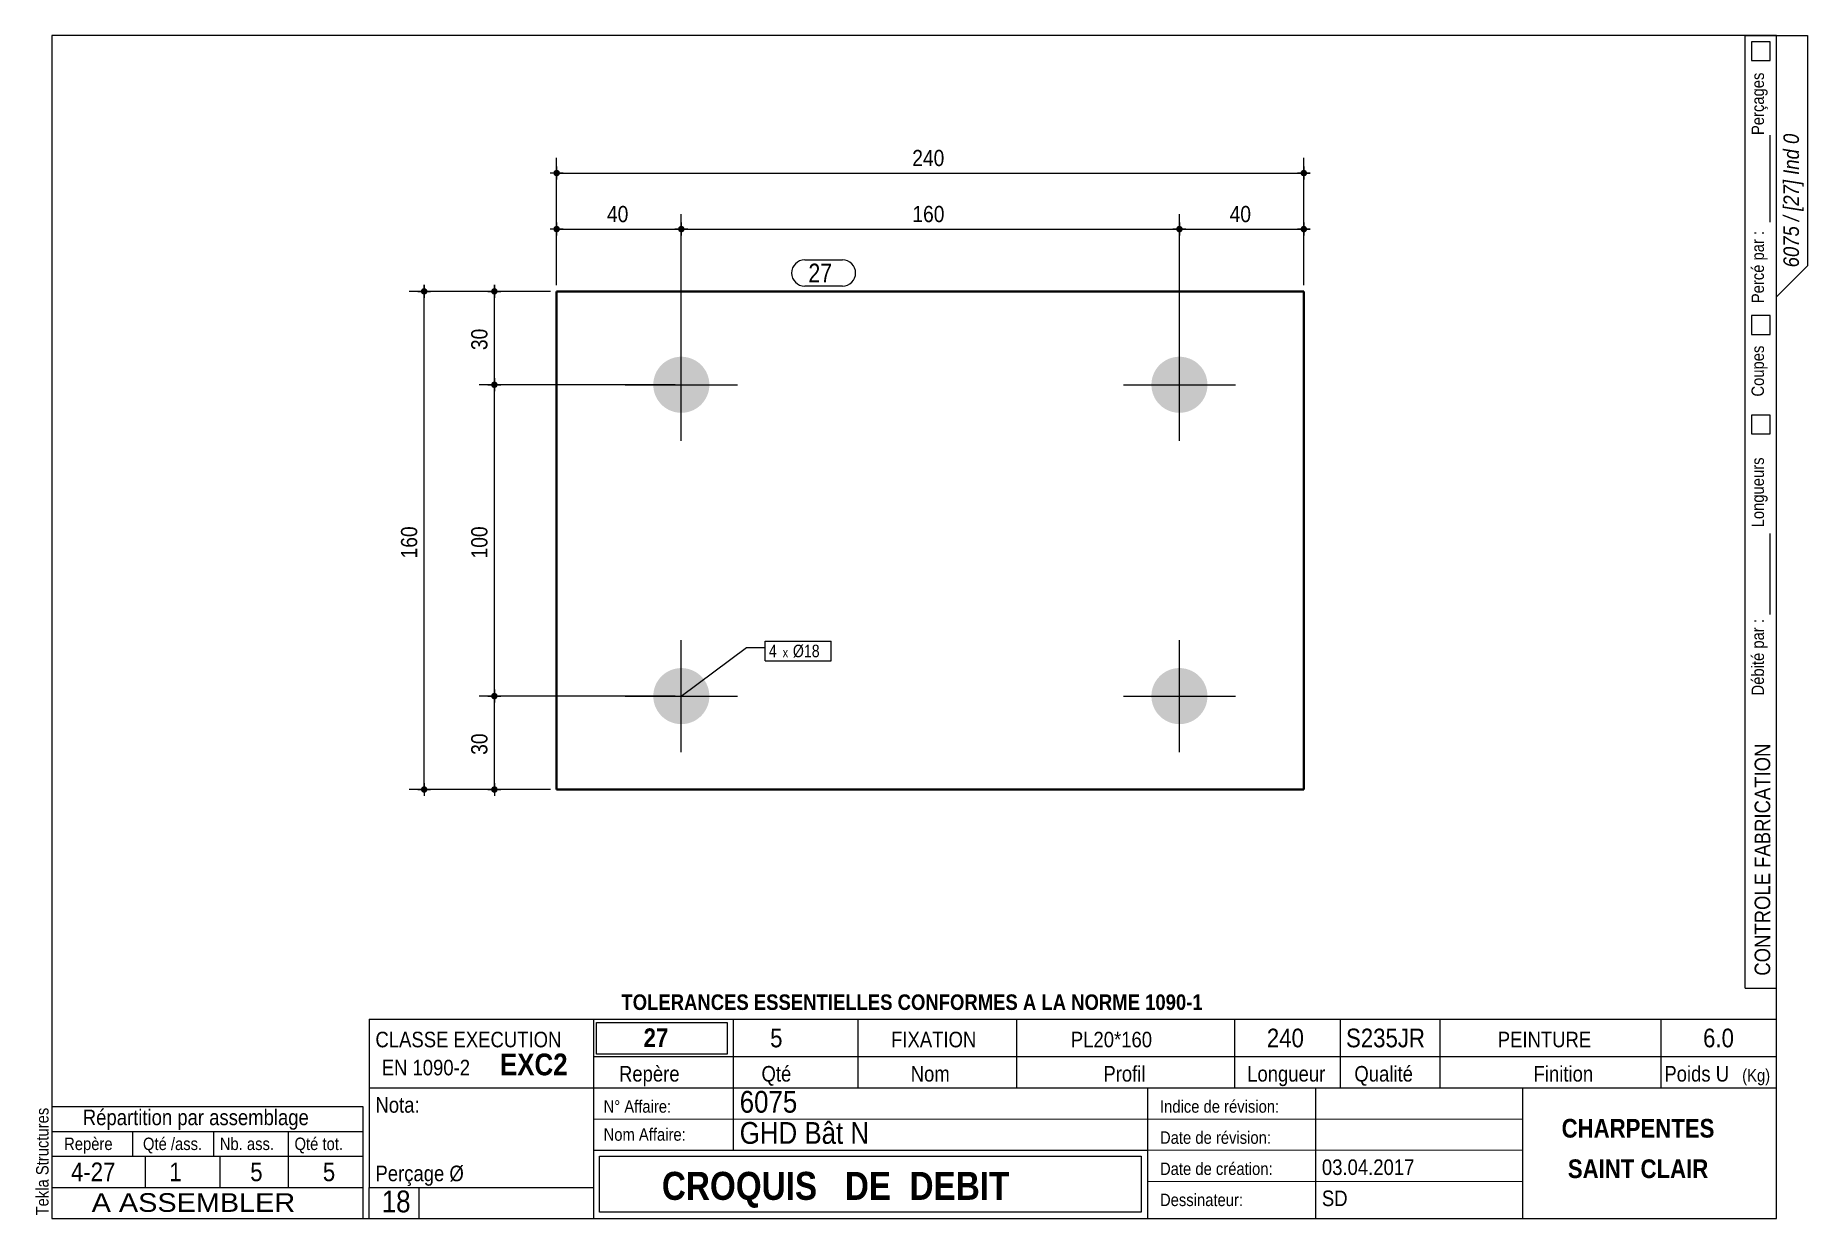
# Model space of a CAD drawing. Header units: millimetres. Extents: x 2 to 287, y 5 to 195.
import ezdxf

# ---------------------------------------------------------------- set-up
doc = ezdxf.new("R2010")
doc.units = ezdxf.units.MM
for name, color, linetype, lineweight in [('Autre type objet', 1, 'Continuous', 0), ('Boulon', 7, 'Continuous', 0), ('Cotation', 7, 'Continuous', 0), ('Désignation boulon', 3, 'Continuous', 0), ('Feuille dessin', 5, 'Continuous', 0), ('Piece', 2, 'Continuous', 0), ('Repère pièce', 3, 'Continuous', 0)]:
    doc.layers.add(name, color=color, linetype=linetype, lineweight=lineweight)
doc.styles.add('ARIAL', font='ARIAL.TTF')
doc.styles.add('ARIAL_BOLD', font='ARIALBD.TTF')
doc.styles.add('ARIAL_ITALIC', font='ARIALI.TTF')
doc.styles.add('ARIAL_NARROW', font='ARIAL.TTF')
doc.styles.add('COMIC_SANS_MS', font='COMIC.TTF')

# ---------------------------------------------------------------- blocks, each defined once
blk = doc.blocks.new('*A1')
at = {"layer": 'Boulon'}
for points in [[(106.07, 134.4), (106.01, 134.4), (105.96, 134.4), (105.9, 134.41), (105.85, 134.41), (105.79, 134.41), (105.74, 134.42), (105.68, 134.42), (105.63, 134.43), (105.57, 134.43), (105.52, 134.44), (105.46, 134.45), (105.41, 134.46), (105.35, 134.47), (105.3, 134.48), (105.25, 134.49), (105.19, 134.5), (105.14, 134.51), (105.08, 134.52), (105.03, 134.54), (104.98, 134.55), (104.92, 134.56), (104.87, 134.58), (104.82, 134.59), (104.76, 134.61), (104.71, 134.63), (104.66, 134.64), (104.61, 134.66), (104.56, 134.68), (104.5, 134.7), (104.45, 134.72), (104.4, 134.74), (104.35, 134.76), (104.3, 134.79), (104.25, 134.81), (104.2, 134.83), (104.15, 134.86), (104.1, 134.88), (104.05, 134.91), (104, 134.93), (103.95, 134.96), (103.91, 134.98), (103.86, 135.01), (103.81, 135.04), (103.76, 135.07), (103.72, 135.1), (103.67, 135.13), (103.62, 135.16), (103.58, 135.19), (103.53, 135.22), (103.49, 135.25), (103.44, 135.29), (103.4, 135.32), (103.35, 135.35), (103.31, 135.39), (103.27, 135.42), (103.23, 135.46), (103.18, 135.49), (103.14, 135.53), (103.1, 135.57), (103.06, 135.6), (103.02, 135.64), (102.98, 135.68), (102.94, 135.72), (102.9, 135.76), (102.86, 135.8), (102.83, 135.84), (102.79, 135.88), (102.75, 135.92), (102.72, 135.96), (102.68, 136), (102.64, 136.05), (102.61, 136.09), (102.58, 136.13), (102.54, 136.18), (102.51, 136.22), (102.48, 136.26), (102.44, 136.31), (102.41, 136.35), (102.38, 136.4), (102.35, 136.45), (102.32, 136.49), (102.29, 136.54), (102.26, 136.59), (102.24, 136.63), (102.21, 136.68), (102.18, 136.73), (102.15, 136.78), (102.13, 136.83), (102.1, 136.88), (102.08, 136.93), (102.06, 136.98), (102.03, 137.03), (102.01, 137.08), (101.99, 137.13), (101.97, 137.18), (101.94, 137.23), (101.92, 137.28), (101.91, 137.33), (101.89, 137.38), (101.87, 137.44), (101.85, 137.49), (101.83, 137.54), (101.82, 137.59), (101.8, 137.65), (101.79, 137.7), (101.77, 137.75), (101.76, 137.81), (101.75, 137.86), (101.73, 137.91), (101.72, 137.97), (101.71, 138.02), (101.7, 138.08), (101.69, 138.13), (101.68, 138.19), (101.67, 138.24), (101.66, 138.29), (101.66, 138.35), (101.65, 138.4), (101.64, 138.46), (101.64, 138.51), (101.64, 138.57), (101.63, 138.62), (101.63, 138.68), (101.63, 138.73), (101.62, 138.79), (101.62, 138.84), (101.62, 138.9), (101.62, 138.96), (101.62, 139.01), (101.63, 139.07), (101.63, 139.12), (101.63, 139.18), (101.64, 139.23), (101.64, 139.29), (101.64, 139.34), (101.65, 139.4), (101.66, 139.45), (101.66, 139.51), (101.67, 139.56), (101.68, 139.62), (101.69, 139.67), (101.7, 139.72), (101.71, 139.78), (101.72, 139.83), (101.73, 139.89), (101.75, 139.94), (101.76, 139.99), (101.77, 140.05), (101.79, 140.1), (101.8, 140.15), (101.82, 140.21), (101.83, 140.26), (101.85, 140.31), (101.87, 140.36), (101.89, 140.42), (101.91, 140.47), (101.92, 140.52), (101.94, 140.57), (101.97, 140.62), (101.99, 140.67), (102.01, 140.72), (102.03, 140.77), (102.06, 140.82), (102.08, 140.87), (102.1, 140.92), (102.13, 140.97), (102.15, 141.02), (102.18, 141.07), (102.21, 141.12), (102.24, 141.17), (102.26, 141.21), (102.29, 141.26), (102.32, 141.31), (102.35, 141.35), (102.38, 141.4), (102.41, 141.45), (102.44, 141.49), (102.48, 141.54), (102.51, 141.58), (102.54, 141.62), (102.58, 141.67), (102.61, 141.71), (102.64, 141.75), (102.68, 141.8), (102.72, 141.84), (102.75, 141.88), (102.79, 141.92), (102.83, 141.96), (102.86, 142), (102.9, 142.04), (102.94, 142.08), (102.98, 142.12), (103.02, 142.16), (103.06, 142.2), (103.1, 142.23), (103.14, 142.27), (103.18, 142.31), (103.23, 142.34), (103.27, 142.38), (103.31, 142.41), (103.35, 142.45), (103.4, 142.48), (103.44, 142.51), (103.49, 142.55), (103.53, 142.58), (103.58, 142.61), (103.62, 142.64), (103.67, 142.67), (103.72, 142.7), (103.76, 142.73), (103.81, 142.76), (103.86, 142.79), (103.91, 142.82), (103.95, 142.84), (104, 142.87), (104.05, 142.89), (104.1, 142.92), (104.15, 142.94), (104.2, 142.97), (104.25, 142.99), (104.3, 143.01), (104.35, 143.04), (104.4, 143.06), (104.45, 143.08), (104.5, 143.1), (104.56, 143.12), (104.61, 143.14), (104.66, 143.16), (104.71, 143.17), (104.76, 143.19), (104.82, 143.21), (104.87, 143.22), (104.92, 143.24), (104.98, 143.25), (105.03, 143.27), (105.08, 143.28), (105.14, 143.29), (105.19, 143.3), (105.25, 143.31), (105.3, 143.32), (105.35, 143.33), (105.41, 143.34), (105.46, 143.35), (105.52, 143.36), (105.57, 143.37), (105.63, 143.37), (105.68, 143.38), (105.74, 143.38), (105.79, 143.39), (105.85, 143.39), (105.9, 143.39), (105.96, 143.4), (106.01, 143.4), (106.07, 143.4), (106.12, 143.4), (106.18, 143.4), (106.23, 143.4), (106.29, 143.4), (106.34, 143.39), (106.4, 143.39), (106.45, 143.39), (106.51, 143.38), (106.56, 143.38), (106.62, 143.37), (106.67, 143.37), (106.73, 143.36), (106.78, 143.35), (106.84, 143.34), (106.89, 143.33), (106.95, 143.32), (107, 143.31), (107.06, 143.3), (107.11, 143.29), (107.16, 143.28), (107.22, 143.27), (107.27, 143.25), (107.32, 143.24), (107.38, 143.22), (107.43, 143.21), (107.48, 143.19), (107.53, 143.17), (107.59, 143.16), (107.64, 143.14), (107.69, 143.12), (107.74, 143.1), (107.79, 143.08), (107.85, 143.06), (107.9, 143.04), (107.95, 143.01), (108, 142.99), (108.05, 142.97), (108.1, 142.94), (108.15, 142.92), (108.2, 142.89), (108.24, 142.87), (108.29, 142.84), (108.34, 142.82), (108.39, 142.79), (108.44, 142.76), (108.48, 142.73), (108.53, 142.7), (108.58, 142.67), (108.62, 142.64), (108.67, 142.61), (108.71, 142.58), (108.76, 142.55), (108.8, 142.51), (108.85, 142.48), (108.89, 142.45), (108.94, 142.41), (108.98, 142.38), (109.02, 142.34), (109.06, 142.31), (109.1, 142.27), (109.15, 142.23), (109.19, 142.2), (109.23, 142.16), (109.27, 142.12), (109.31, 142.08), (109.34, 142.04), (109.38, 142), (109.42, 141.96), (109.46, 141.92), (109.49, 141.88), (109.53, 141.84), (109.57, 141.8), (109.6, 141.75), (109.64, 141.71), (109.67, 141.67), (109.7, 141.62), (109.74, 141.58), (109.77, 141.54), (109.8, 141.49), (109.83, 141.45), (109.86, 141.4), (109.9, 141.35), (109.93, 141.31), (109.95, 141.26), (109.98, 141.21), (110.01, 141.17), (110.04, 141.12), (110.07, 141.07), (110.09, 141.02), (110.12, 140.97), (110.14, 140.92), (110.17, 140.87), (110.19, 140.82), (110.21, 140.77), (110.24, 140.72), (110.26, 140.67), (110.28, 140.62), (110.3, 140.57), (110.32, 140.52), (110.34, 140.47), (110.36, 140.42), (110.38, 140.36), (110.4, 140.31), (110.41, 140.26), (110.43, 140.21), (110.45, 140.15), (110.46, 140.1), (110.47, 140.05), (110.49, 139.99), (110.5, 139.94), (110.51, 139.89), (110.53, 139.83), (110.54, 139.78), (110.55, 139.72), (110.56, 139.67), (110.57, 139.62), (110.57, 139.56), (110.58, 139.51), (110.59, 139.45), (110.6, 139.4), (110.6, 139.34), (110.61, 139.29), (110.61, 139.23), (110.61, 139.18), (110.62, 139.12), (110.62, 139.07), (110.62, 139.01), (110.62, 138.96), (110.62, 138.9), (110.62, 138.84), (110.62, 138.79), (110.62, 138.73), (110.62, 138.68), (110.61, 138.62), (110.61, 138.57), (110.61, 138.51), (110.6, 138.46), (110.6, 138.4), (110.59, 138.35), (110.58, 138.29), (110.57, 138.24), (110.57, 138.19), (110.56, 138.13), (110.55, 138.08), (110.54, 138.02), (110.53, 137.97), (110.51, 137.91), (110.5, 137.86), (110.49, 137.81), (110.47, 137.75), (110.46, 137.7), (110.45, 137.65), (110.43, 137.59), (110.41, 137.54), (110.4, 137.49), (110.38, 137.44), (110.36, 137.38), (110.34, 137.33), (110.32, 137.28), (110.3, 137.23), (110.28, 137.18), (110.26, 137.13), (110.24, 137.08), (110.21, 137.03), (110.19, 136.98), (110.17, 136.93), (110.14, 136.88), (110.12, 136.83), (110.09, 136.78), (110.07, 136.73), (110.04, 136.68), (110.01, 136.63), (109.98, 136.59), (109.95, 136.54), (109.93, 136.49), (109.9, 136.45), (109.86, 136.4), (109.83, 136.35), (109.8, 136.31), (109.77, 136.26), (109.74, 136.22), (109.7, 136.18), (109.67, 136.13), (109.64, 136.09), (109.6, 136.05), (109.57, 136), (109.53, 135.96), (109.49, 135.92), (109.46, 135.88), (109.42, 135.84), (109.38, 135.8), (109.34, 135.76), (109.31, 135.72), (109.27, 135.68), (109.23, 135.64), (109.19, 135.6), (109.15, 135.57), (109.1, 135.53), (109.06, 135.49), (109.02, 135.46), (108.98, 135.42), (108.94, 135.39), (108.89, 135.35), (108.85, 135.32), (108.8, 135.29), (108.76, 135.25), (108.71, 135.22), (108.67, 135.19), (108.62, 135.16), (108.58, 135.13), (108.53, 135.1), (108.48, 135.07), (108.44, 135.04), (108.39, 135.01), (108.34, 134.98), (108.29, 134.96), (108.24, 134.93), (108.2, 134.91), (108.15, 134.88), (108.1, 134.86), (108.05, 134.83), (108, 134.81), (107.95, 134.79), (107.9, 134.76), (107.85, 134.74), (107.79, 134.72), (107.74, 134.7), (107.69, 134.68), (107.64, 134.66), (107.59, 134.64), (107.53, 134.63), (107.48, 134.61), (107.43, 134.59), (107.38, 134.58), (107.32, 134.56), (107.27, 134.55), (107.22, 134.54), (107.16, 134.52), (107.11, 134.51), (107.06, 134.5), (107, 134.49), (106.95, 134.48), (106.89, 134.47), (106.84, 134.46), (106.78, 134.45), (106.73, 134.44), (106.67, 134.43), (106.62, 134.43), (106.56, 134.42), (106.51, 134.42), (106.45, 134.41), (106.4, 134.41), (106.34, 134.41), (106.29, 134.4), (106.23, 134.4), (106.18, 134.4), (106.12, 134.4)], [(186.07, 134.4), (186.01, 134.4), (185.96, 134.4), (185.9, 134.41), (185.85, 134.41), (185.79, 134.41), (185.74, 134.42), (185.68, 134.42), (185.63, 134.43), (185.57, 134.43), (185.52, 134.44), (185.46, 134.45), (185.41, 134.46), (185.35, 134.47), (185.3, 134.48), (185.25, 134.49), (185.19, 134.5), (185.14, 134.51), (185.08, 134.52), (185.03, 134.54), (184.98, 134.55), (184.92, 134.56), (184.87, 134.58), (184.82, 134.59), (184.76, 134.61), (184.71, 134.63), (184.66, 134.64), (184.61, 134.66), (184.56, 134.68), (184.5, 134.7), (184.45, 134.72), (184.4, 134.74), (184.35, 134.76), (184.3, 134.79), (184.25, 134.81), (184.2, 134.83), (184.15, 134.86), (184.1, 134.88), (184.05, 134.91), (184, 134.93), (183.95, 134.96), (183.91, 134.98), (183.86, 135.01), (183.81, 135.04), (183.76, 135.07), (183.72, 135.1), (183.67, 135.13), (183.62, 135.16), (183.58, 135.19), (183.53, 135.22), (183.49, 135.25), (183.44, 135.29), (183.4, 135.32), (183.35, 135.35), (183.31, 135.39), (183.27, 135.42), (183.23, 135.46), (183.18, 135.49), (183.14, 135.53), (183.1, 135.57), (183.06, 135.6), (183.02, 135.64), (182.98, 135.68), (182.94, 135.72), (182.9, 135.76), (182.86, 135.8), (182.83, 135.84), (182.79, 135.88), (182.75, 135.92), (182.72, 135.96), (182.68, 136), (182.64, 136.05), (182.61, 136.09), (182.58, 136.13), (182.54, 136.18), (182.51, 136.22), (182.48, 136.26), (182.44, 136.31), (182.41, 136.35), (182.38, 136.4), (182.35, 136.45), (182.32, 136.49), (182.29, 136.54), (182.26, 136.59), (182.24, 136.63), (182.21, 136.68), (182.18, 136.73), (182.15, 136.78), (182.13, 136.83), (182.1, 136.88), (182.08, 136.93), (182.06, 136.98), (182.03, 137.03), (182.01, 137.08), (181.99, 137.13), (181.97, 137.18), (181.94, 137.23), (181.92, 137.28), (181.91, 137.33), (181.89, 137.38), (181.87, 137.44), (181.85, 137.49), (181.83, 137.54), (181.82, 137.59), (181.8, 137.65), (181.79, 137.7), (181.77, 137.75), (181.76, 137.81), (181.75, 137.86), (181.73, 137.91), (181.72, 137.97), (181.71, 138.02), (181.7, 138.08), (181.69, 138.13), (181.68, 138.19), (181.67, 138.24), (181.66, 138.29), (181.66, 138.35), (181.65, 138.4), (181.64, 138.46), (181.64, 138.51), (181.64, 138.57), (181.63, 138.62), (181.63, 138.68), (181.63, 138.73), (181.62, 138.79), (181.62, 138.84), (181.62, 138.9), (181.62, 138.96), (181.62, 139.01), (181.63, 139.07), (181.63, 139.12), (181.63, 139.18), (181.64, 139.23), (181.64, 139.29), (181.64, 139.34), (181.65, 139.4), (181.66, 139.45), (181.66, 139.51), (181.67, 139.56), (181.68, 139.62), (181.69, 139.67), (181.7, 139.72), (181.71, 139.78), (181.72, 139.83), (181.73, 139.89), (181.75, 139.94), (181.76, 139.99), (181.77, 140.05), (181.79, 140.1), (181.8, 140.15), (181.82, 140.21), (181.83, 140.26), (181.85, 140.31), (181.87, 140.36), (181.89, 140.42), (181.91, 140.47), (181.92, 140.52), (181.94, 140.57), (181.97, 140.62), (181.99, 140.67), (182.01, 140.72), (182.03, 140.77), (182.06, 140.82), (182.08, 140.87), (182.1, 140.92), (182.13, 140.97), (182.15, 141.02), (182.18, 141.07), (182.21, 141.12), (182.24, 141.17), (182.26, 141.21), (182.29, 141.26), (182.32, 141.31), (182.35, 141.35), (182.38, 141.4), (182.41, 141.45), (182.44, 141.49), (182.48, 141.54), (182.51, 141.58), (182.54, 141.62), (182.58, 141.67), (182.61, 141.71), (182.64, 141.75), (182.68, 141.8), (182.72, 141.84), (182.75, 141.88), (182.79, 141.92), (182.83, 141.96), (182.86, 142), (182.9, 142.04), (182.94, 142.08), (182.98, 142.12), (183.02, 142.16), (183.06, 142.2), (183.1, 142.23), (183.14, 142.27), (183.18, 142.31), (183.23, 142.34), (183.27, 142.38), (183.31, 142.41), (183.35, 142.45), (183.4, 142.48), (183.44, 142.51), (183.49, 142.55), (183.53, 142.58), (183.58, 142.61), (183.62, 142.64), (183.67, 142.67), (183.72, 142.7), (183.76, 142.73), (183.81, 142.76), (183.86, 142.79), (183.91, 142.82), (183.95, 142.84), (184, 142.87), (184.05, 142.89), (184.1, 142.92), (184.15, 142.94), (184.2, 142.97), (184.25, 142.99), (184.3, 143.01), (184.35, 143.04), (184.4, 143.06), (184.45, 143.08), (184.5, 143.1), (184.56, 143.12), (184.61, 143.14), (184.66, 143.16), (184.71, 143.17), (184.76, 143.19), (184.82, 143.21), (184.87, 143.22), (184.92, 143.24), (184.98, 143.25), (185.03, 143.27), (185.08, 143.28), (185.14, 143.29), (185.19, 143.3), (185.25, 143.31), (185.3, 143.32), (185.35, 143.33), (185.41, 143.34), (185.46, 143.35), (185.52, 143.36), (185.57, 143.37), (185.63, 143.37), (185.68, 143.38), (185.74, 143.38), (185.79, 143.39), (185.85, 143.39), (185.9, 143.39), (185.96, 143.4), (186.01, 143.4), (186.07, 143.4), (186.12, 143.4), (186.18, 143.4), (186.23, 143.4), (186.29, 143.4), (186.34, 143.39), (186.4, 143.39), (186.45, 143.39), (186.51, 143.38), (186.56, 143.38), (186.62, 143.37), (186.67, 143.37), (186.73, 143.36), (186.78, 143.35), (186.84, 143.34), (186.89, 143.33), (186.95, 143.32), (187, 143.31), (187.06, 143.3), (187.11, 143.29), (187.16, 143.28), (187.22, 143.27), (187.27, 143.25), (187.32, 143.24), (187.38, 143.22), (187.43, 143.21), (187.48, 143.19), (187.53, 143.17), (187.59, 143.16), (187.64, 143.14), (187.69, 143.12), (187.74, 143.1), (187.79, 143.08), (187.85, 143.06), (187.9, 143.04), (187.95, 143.01), (188, 142.99), (188.05, 142.97), (188.1, 142.94), (188.15, 142.92), (188.2, 142.89), (188.24, 142.87), (188.29, 142.84), (188.34, 142.82), (188.39, 142.79), (188.44, 142.76), (188.48, 142.73), (188.53, 142.7), (188.58, 142.67), (188.62, 142.64), (188.67, 142.61), (188.71, 142.58), (188.76, 142.55), (188.8, 142.51), (188.85, 142.48), (188.89, 142.45), (188.94, 142.41), (188.98, 142.38), (189.02, 142.34), (189.06, 142.31), (189.1, 142.27), (189.15, 142.23), (189.19, 142.2), (189.23, 142.16), (189.27, 142.12), (189.31, 142.08), (189.34, 142.04), (189.38, 142), (189.42, 141.96), (189.46, 141.92), (189.49, 141.88), (189.53, 141.84), (189.57, 141.8), (189.6, 141.75), (189.64, 141.71), (189.67, 141.67), (189.7, 141.62), (189.74, 141.58), (189.77, 141.54), (189.8, 141.49), (189.83, 141.45), (189.86, 141.4), (189.9, 141.35), (189.93, 141.31), (189.95, 141.26), (189.98, 141.21), (190.01, 141.17), (190.04, 141.12), (190.07, 141.07), (190.09, 141.02), (190.12, 140.97), (190.14, 140.92), (190.17, 140.87), (190.19, 140.82), (190.21, 140.77), (190.24, 140.72), (190.26, 140.67), (190.28, 140.62), (190.3, 140.57), (190.32, 140.52), (190.34, 140.47), (190.36, 140.42), (190.38, 140.36), (190.4, 140.31), (190.41, 140.26), (190.43, 140.21), (190.45, 140.15), (190.46, 140.1), (190.47, 140.05), (190.49, 139.99), (190.5, 139.94), (190.51, 139.89), (190.53, 139.83), (190.54, 139.78), (190.55, 139.72), (190.56, 139.67), (190.57, 139.62), (190.57, 139.56), (190.58, 139.51), (190.59, 139.45), (190.6, 139.4), (190.6, 139.34), (190.61, 139.29), (190.61, 139.23), (190.61, 139.18), (190.62, 139.12), (190.62, 139.07), (190.62, 139.01), (190.62, 138.96), (190.62, 138.9), (190.62, 138.84), (190.62, 138.79), (190.62, 138.73), (190.62, 138.68), (190.61, 138.62), (190.61, 138.57), (190.61, 138.51), (190.6, 138.46), (190.6, 138.4), (190.59, 138.35), (190.58, 138.29), (190.57, 138.24), (190.57, 138.19), (190.56, 138.13), (190.55, 138.08), (190.54, 138.02), (190.53, 137.97), (190.51, 137.91), (190.5, 137.86), (190.49, 137.81), (190.47, 137.75), (190.46, 137.7), (190.45, 137.65), (190.43, 137.59), (190.41, 137.54), (190.4, 137.49), (190.38, 137.44), (190.36, 137.38), (190.34, 137.33), (190.32, 137.28), (190.3, 137.23), (190.28, 137.18), (190.26, 137.13), (190.24, 137.08), (190.21, 137.03), (190.19, 136.98), (190.17, 136.93), (190.14, 136.88), (190.12, 136.83), (190.09, 136.78), (190.07, 136.73), (190.04, 136.68), (190.01, 136.63), (189.98, 136.59), (189.95, 136.54), (189.93, 136.49), (189.9, 136.45), (189.86, 136.4), (189.83, 136.35), (189.8, 136.31), (189.77, 136.26), (189.74, 136.22), (189.7, 136.18), (189.67, 136.13), (189.64, 136.09), (189.6, 136.05), (189.57, 136), (189.53, 135.96), (189.49, 135.92), (189.46, 135.88), (189.42, 135.84), (189.38, 135.8), (189.34, 135.76), (189.31, 135.72), (189.27, 135.68), (189.23, 135.64), (189.19, 135.6), (189.15, 135.57), (189.1, 135.53), (189.06, 135.49), (189.02, 135.46), (188.98, 135.42), (188.94, 135.39), (188.89, 135.35), (188.85, 135.32), (188.8, 135.29), (188.76, 135.25), (188.71, 135.22), (188.67, 135.19), (188.62, 135.16), (188.58, 135.13), (188.53, 135.1), (188.48, 135.07), (188.44, 135.04), (188.39, 135.01), (188.34, 134.98), (188.29, 134.96), (188.24, 134.93), (188.2, 134.91), (188.15, 134.88), (188.1, 134.86), (188.05, 134.83), (188, 134.81), (187.95, 134.79), (187.9, 134.76), (187.85, 134.74), (187.79, 134.72), (187.74, 134.7), (187.69, 134.68), (187.64, 134.66), (187.59, 134.64), (187.53, 134.63), (187.48, 134.61), (187.43, 134.59), (187.38, 134.58), (187.32, 134.56), (187.27, 134.55), (187.22, 134.54), (187.16, 134.52), (187.11, 134.51), (187.06, 134.5), (187, 134.49), (186.95, 134.48), (186.89, 134.47), (186.84, 134.46), (186.78, 134.45), (186.73, 134.44), (186.67, 134.43), (186.62, 134.43), (186.56, 134.42), (186.51, 134.42), (186.45, 134.41), (186.4, 134.41), (186.34, 134.41), (186.29, 134.4), (186.23, 134.4), (186.18, 134.4), (186.12, 134.4)], [(106.07, 84.4), (106.01, 84.4), (105.96, 84.4), (105.9, 84.41), (105.85, 84.41), (105.79, 84.41), (105.74, 84.42), (105.68, 84.42), (105.63, 84.43), (105.57, 84.43), (105.52, 84.44), (105.46, 84.45), (105.41, 84.46), (105.35, 84.47), (105.3, 84.48), (105.25, 84.49), (105.19, 84.5), (105.14, 84.51), (105.08, 84.52), (105.03, 84.54), (104.98, 84.55), (104.92, 84.56), (104.87, 84.58), (104.82, 84.59), (104.76, 84.61), (104.71, 84.63), (104.66, 84.64), (104.61, 84.66), (104.56, 84.68), (104.5, 84.7), (104.45, 84.72), (104.4, 84.74), (104.35, 84.76), (104.3, 84.79), (104.25, 84.81), (104.2, 84.83), (104.15, 84.86), (104.1, 84.88), (104.05, 84.91), (104, 84.93), (103.95, 84.96), (103.91, 84.98), (103.86, 85.01), (103.81, 85.04), (103.76, 85.07), (103.72, 85.1), (103.67, 85.13), (103.62, 85.16), (103.58, 85.19), (103.53, 85.22), (103.49, 85.25), (103.44, 85.29), (103.4, 85.32), (103.35, 85.35), (103.31, 85.39), (103.27, 85.42), (103.23, 85.46), (103.18, 85.49), (103.14, 85.53), (103.1, 85.57), (103.06, 85.6), (103.02, 85.64), (102.98, 85.68), (102.94, 85.72), (102.9, 85.76), (102.86, 85.8), (102.83, 85.84), (102.79, 85.88), (102.75, 85.92), (102.72, 85.96), (102.68, 86), (102.64, 86.05), (102.61, 86.09), (102.58, 86.13), (102.54, 86.18), (102.51, 86.22), (102.48, 86.26), (102.44, 86.31), (102.41, 86.35), (102.38, 86.4), (102.35, 86.45), (102.32, 86.49), (102.29, 86.54), (102.26, 86.59), (102.24, 86.63), (102.21, 86.68), (102.18, 86.73), (102.15, 86.78), (102.13, 86.83), (102.1, 86.88), (102.08, 86.93), (102.06, 86.98), (102.03, 87.03), (102.01, 87.08), (101.99, 87.13), (101.97, 87.18), (101.94, 87.23), (101.92, 87.28), (101.91, 87.33), (101.89, 87.38), (101.87, 87.44), (101.85, 87.49), (101.83, 87.54), (101.82, 87.59), (101.8, 87.65), (101.79, 87.7), (101.77, 87.75), (101.76, 87.81), (101.75, 87.86), (101.73, 87.91), (101.72, 87.97), (101.71, 88.02), (101.7, 88.08), (101.69, 88.13), (101.68, 88.19), (101.67, 88.24), (101.66, 88.29), (101.66, 88.35), (101.65, 88.4), (101.64, 88.46), (101.64, 88.51), (101.64, 88.57), (101.63, 88.62), (101.63, 88.68), (101.63, 88.73), (101.62, 88.79), (101.62, 88.84), (101.62, 88.9), (101.62, 88.96), (101.62, 89.01), (101.63, 89.07), (101.63, 89.12), (101.63, 89.18), (101.64, 89.23), (101.64, 89.29), (101.64, 89.34), (101.65, 89.4), (101.66, 89.45), (101.66, 89.51), (101.67, 89.56), (101.68, 89.62), (101.69, 89.67), (101.7, 89.72), (101.71, 89.78), (101.72, 89.83), (101.73, 89.89), (101.75, 89.94), (101.76, 89.99), (101.77, 90.05), (101.79, 90.1), (101.8, 90.15), (101.82, 90.21), (101.83, 90.26), (101.85, 90.31), (101.87, 90.36), (101.89, 90.42), (101.91, 90.47), (101.92, 90.52), (101.94, 90.57), (101.97, 90.62), (101.99, 90.67), (102.01, 90.72), (102.03, 90.77), (102.06, 90.82), (102.08, 90.87), (102.1, 90.92), (102.13, 90.97), (102.15, 91.02), (102.18, 91.07), (102.21, 91.12), (102.24, 91.17), (102.26, 91.21), (102.29, 91.26), (102.32, 91.31), (102.35, 91.35), (102.38, 91.4), (102.41, 91.45), (102.44, 91.49), (102.48, 91.54), (102.51, 91.58), (102.54, 91.62), (102.58, 91.67), (102.61, 91.71), (102.64, 91.75), (102.68, 91.8), (102.72, 91.84), (102.75, 91.88), (102.79, 91.92), (102.83, 91.96), (102.86, 92), (102.9, 92.04), (102.94, 92.08), (102.98, 92.12), (103.02, 92.16), (103.06, 92.2), (103.1, 92.23), (103.14, 92.27), (103.18, 92.31), (103.23, 92.34), (103.27, 92.38), (103.31, 92.41), (103.35, 92.45), (103.4, 92.48), (103.44, 92.51), (103.49, 92.55), (103.53, 92.58), (103.58, 92.61), (103.62, 92.64), (103.67, 92.67), (103.72, 92.7), (103.76, 92.73), (103.81, 92.76), (103.86, 92.79), (103.91, 92.82), (103.95, 92.84), (104, 92.87), (104.05, 92.89), (104.1, 92.92), (104.15, 92.94), (104.2, 92.97), (104.25, 92.99), (104.3, 93.01), (104.35, 93.04), (104.4, 93.06), (104.45, 93.08), (104.5, 93.1), (104.56, 93.12), (104.61, 93.14), (104.66, 93.16), (104.71, 93.17), (104.76, 93.19), (104.82, 93.21), (104.87, 93.22), (104.92, 93.24), (104.98, 93.25), (105.03, 93.27), (105.08, 93.28), (105.14, 93.29), (105.19, 93.3), (105.25, 93.31), (105.3, 93.32), (105.35, 93.33), (105.41, 93.34), (105.46, 93.35), (105.52, 93.36), (105.57, 93.37), (105.63, 93.37), (105.68, 93.38), (105.74, 93.38), (105.79, 93.39), (105.85, 93.39), (105.9, 93.39), (105.96, 93.4), (106.01, 93.4), (106.07, 93.4), (106.12, 93.4), (106.18, 93.4), (106.23, 93.4), (106.29, 93.4), (106.34, 93.39), (106.4, 93.39), (106.45, 93.39), (106.51, 93.38), (106.56, 93.38), (106.62, 93.37), (106.67, 93.37), (106.73, 93.36), (106.78, 93.35), (106.84, 93.34), (106.89, 93.33), (106.95, 93.32), (107, 93.31), (107.06, 93.3), (107.11, 93.29), (107.16, 93.28), (107.22, 93.27), (107.27, 93.25), (107.32, 93.24), (107.38, 93.22), (107.43, 93.21), (107.48, 93.19), (107.53, 93.17), (107.59, 93.16), (107.64, 93.14), (107.69, 93.12), (107.74, 93.1), (107.79, 93.08), (107.85, 93.06), (107.9, 93.04), (107.95, 93.01), (108, 92.99), (108.05, 92.97), (108.1, 92.94), (108.15, 92.92), (108.2, 92.89), (108.24, 92.87), (108.29, 92.84), (108.34, 92.82), (108.39, 92.79), (108.44, 92.76), (108.48, 92.73), (108.53, 92.7), (108.58, 92.67), (108.62, 92.64), (108.67, 92.61), (108.71, 92.58), (108.76, 92.55), (108.8, 92.51), (108.85, 92.48), (108.89, 92.45), (108.94, 92.41), (108.98, 92.38), (109.02, 92.34), (109.06, 92.31), (109.1, 92.27), (109.15, 92.23), (109.19, 92.2), (109.23, 92.16), (109.27, 92.12), (109.31, 92.08), (109.34, 92.04), (109.38, 92), (109.42, 91.96), (109.46, 91.92), (109.49, 91.88), (109.53, 91.84), (109.57, 91.8), (109.6, 91.75), (109.64, 91.71), (109.67, 91.67), (109.7, 91.62), (109.74, 91.58), (109.77, 91.54), (109.8, 91.49), (109.83, 91.45), (109.86, 91.4), (109.9, 91.35), (109.93, 91.31), (109.95, 91.26), (109.98, 91.21), (110.01, 91.17), (110.04, 91.12), (110.07, 91.07), (110.09, 91.02), (110.12, 90.97), (110.14, 90.92), (110.17, 90.87), (110.19, 90.82), (110.21, 90.77), (110.24, 90.72), (110.26, 90.67), (110.28, 90.62), (110.3, 90.57), (110.32, 90.52), (110.34, 90.47), (110.36, 90.42), (110.38, 90.36), (110.4, 90.31), (110.41, 90.26), (110.43, 90.21), (110.45, 90.15), (110.46, 90.1), (110.47, 90.05), (110.49, 89.99), (110.5, 89.94), (110.51, 89.89), (110.53, 89.83), (110.54, 89.78), (110.55, 89.72), (110.56, 89.67), (110.57, 89.62), (110.57, 89.56), (110.58, 89.51), (110.59, 89.45), (110.6, 89.4), (110.6, 89.34), (110.61, 89.29), (110.61, 89.23), (110.61, 89.18), (110.62, 89.12), (110.62, 89.07), (110.62, 89.01), (110.62, 88.96), (110.62, 88.9), (110.62, 88.84), (110.62, 88.79), (110.62, 88.73), (110.62, 88.68), (110.61, 88.62), (110.61, 88.57), (110.61, 88.51), (110.6, 88.46), (110.6, 88.4), (110.59, 88.35), (110.58, 88.29), (110.57, 88.24), (110.57, 88.19), (110.56, 88.13), (110.55, 88.08), (110.54, 88.02), (110.53, 87.97), (110.51, 87.91), (110.5, 87.86), (110.49, 87.81), (110.47, 87.75), (110.46, 87.7), (110.45, 87.65), (110.43, 87.59), (110.41, 87.54), (110.4, 87.49), (110.38, 87.44), (110.36, 87.38), (110.34, 87.33), (110.32, 87.28), (110.3, 87.23), (110.28, 87.18), (110.26, 87.13), (110.24, 87.08), (110.21, 87.03), (110.19, 86.98), (110.17, 86.93), (110.14, 86.88), (110.12, 86.83), (110.09, 86.78), (110.07, 86.73), (110.04, 86.68), (110.01, 86.63), (109.98, 86.59), (109.95, 86.54), (109.93, 86.49), (109.9, 86.45), (109.86, 86.4), (109.83, 86.35), (109.8, 86.31), (109.77, 86.26), (109.74, 86.22), (109.7, 86.18), (109.67, 86.13), (109.64, 86.09), (109.6, 86.05), (109.57, 86), (109.53, 85.96), (109.49, 85.92), (109.46, 85.88), (109.42, 85.84), (109.38, 85.8), (109.34, 85.76), (109.31, 85.72), (109.27, 85.68), (109.23, 85.64), (109.19, 85.6), (109.15, 85.57), (109.1, 85.53), (109.06, 85.49), (109.02, 85.46), (108.98, 85.42), (108.94, 85.39), (108.89, 85.35), (108.85, 85.32), (108.8, 85.29), (108.76, 85.25), (108.71, 85.22), (108.67, 85.19), (108.62, 85.16), (108.58, 85.13), (108.53, 85.1), (108.48, 85.07), (108.44, 85.04), (108.39, 85.01), (108.34, 84.98), (108.29, 84.96), (108.24, 84.93), (108.2, 84.91), (108.15, 84.88), (108.1, 84.86), (108.05, 84.83), (108, 84.81), (107.95, 84.79), (107.9, 84.76), (107.85, 84.74), (107.79, 84.72), (107.74, 84.7), (107.69, 84.68), (107.64, 84.66), (107.59, 84.64), (107.53, 84.63), (107.48, 84.61), (107.43, 84.59), (107.38, 84.58), (107.32, 84.56), (107.27, 84.55), (107.22, 84.54), (107.16, 84.52), (107.11, 84.51), (107.06, 84.5), (107, 84.49), (106.95, 84.48), (106.89, 84.47), (106.84, 84.46), (106.78, 84.45), (106.73, 84.44), (106.67, 84.43), (106.62, 84.43), (106.56, 84.42), (106.51, 84.42), (106.45, 84.41), (106.4, 84.41), (106.34, 84.41), (106.29, 84.4), (106.23, 84.4), (106.18, 84.4), (106.12, 84.4)], [(186.07, 84.4), (186.01, 84.4), (185.96, 84.4), (185.9, 84.41), (185.85, 84.41), (185.79, 84.41), (185.74, 84.42), (185.68, 84.42), (185.63, 84.43), (185.57, 84.43), (185.52, 84.44), (185.46, 84.45), (185.41, 84.46), (185.35, 84.47), (185.3, 84.48), (185.25, 84.49), (185.19, 84.5), (185.14, 84.51), (185.08, 84.52), (185.03, 84.54), (184.98, 84.55), (184.92, 84.56), (184.87, 84.58), (184.82, 84.59), (184.76, 84.61), (184.71, 84.63), (184.66, 84.64), (184.61, 84.66), (184.56, 84.68), (184.5, 84.7), (184.45, 84.72), (184.4, 84.74), (184.35, 84.76), (184.3, 84.79), (184.25, 84.81), (184.2, 84.83), (184.15, 84.86), (184.1, 84.88), (184.05, 84.91), (184, 84.93), (183.95, 84.96), (183.91, 84.98), (183.86, 85.01), (183.81, 85.04), (183.76, 85.07), (183.72, 85.1), (183.67, 85.13), (183.62, 85.16), (183.58, 85.19), (183.53, 85.22), (183.49, 85.25), (183.44, 85.29), (183.4, 85.32), (183.35, 85.35), (183.31, 85.39), (183.27, 85.42), (183.23, 85.46), (183.18, 85.49), (183.14, 85.53), (183.1, 85.57), (183.06, 85.6), (183.02, 85.64), (182.98, 85.68), (182.94, 85.72), (182.9, 85.76), (182.86, 85.8), (182.83, 85.84), (182.79, 85.88), (182.75, 85.92), (182.72, 85.96), (182.68, 86), (182.64, 86.05), (182.61, 86.09), (182.58, 86.13), (182.54, 86.18), (182.51, 86.22), (182.48, 86.26), (182.44, 86.31), (182.41, 86.35), (182.38, 86.4), (182.35, 86.45), (182.32, 86.49), (182.29, 86.54), (182.26, 86.59), (182.24, 86.63), (182.21, 86.68), (182.18, 86.73), (182.15, 86.78), (182.13, 86.83), (182.1, 86.88), (182.08, 86.93), (182.06, 86.98), (182.03, 87.03), (182.01, 87.08), (181.99, 87.13), (181.97, 87.18), (181.94, 87.23), (181.92, 87.28), (181.91, 87.33), (181.89, 87.38), (181.87, 87.44), (181.85, 87.49), (181.83, 87.54), (181.82, 87.59), (181.8, 87.65), (181.79, 87.7), (181.77, 87.75), (181.76, 87.81), (181.75, 87.86), (181.73, 87.91), (181.72, 87.97), (181.71, 88.02), (181.7, 88.08), (181.69, 88.13), (181.68, 88.19), (181.67, 88.24), (181.66, 88.29), (181.66, 88.35), (181.65, 88.4), (181.64, 88.46), (181.64, 88.51), (181.64, 88.57), (181.63, 88.62), (181.63, 88.68), (181.63, 88.73), (181.62, 88.79), (181.62, 88.84), (181.62, 88.9), (181.62, 88.96), (181.62, 89.01), (181.63, 89.07), (181.63, 89.12), (181.63, 89.18), (181.64, 89.23), (181.64, 89.29), (181.64, 89.34), (181.65, 89.4), (181.66, 89.45), (181.66, 89.51), (181.67, 89.56), (181.68, 89.62), (181.69, 89.67), (181.7, 89.72), (181.71, 89.78), (181.72, 89.83), (181.73, 89.89), (181.75, 89.94), (181.76, 89.99), (181.77, 90.05), (181.79, 90.1), (181.8, 90.15), (181.82, 90.21), (181.83, 90.26), (181.85, 90.31), (181.87, 90.36), (181.89, 90.42), (181.91, 90.47), (181.92, 90.52), (181.94, 90.57), (181.97, 90.62), (181.99, 90.67), (182.01, 90.72), (182.03, 90.77), (182.06, 90.82), (182.08, 90.87), (182.1, 90.92), (182.13, 90.97), (182.15, 91.02), (182.18, 91.07), (182.21, 91.12), (182.24, 91.17), (182.26, 91.21), (182.29, 91.26), (182.32, 91.31), (182.35, 91.35), (182.38, 91.4), (182.41, 91.45), (182.44, 91.49), (182.48, 91.54), (182.51, 91.58), (182.54, 91.62), (182.58, 91.67), (182.61, 91.71), (182.64, 91.75), (182.68, 91.8), (182.72, 91.84), (182.75, 91.88), (182.79, 91.92), (182.83, 91.96), (182.86, 92), (182.9, 92.04), (182.94, 92.08), (182.98, 92.12), (183.02, 92.16), (183.06, 92.2), (183.1, 92.23), (183.14, 92.27), (183.18, 92.31), (183.23, 92.34), (183.27, 92.38), (183.31, 92.41), (183.35, 92.45), (183.4, 92.48), (183.44, 92.51), (183.49, 92.55), (183.53, 92.58), (183.58, 92.61), (183.62, 92.64), (183.67, 92.67), (183.72, 92.7), (183.76, 92.73), (183.81, 92.76), (183.86, 92.79), (183.91, 92.82), (183.95, 92.84), (184, 92.87), (184.05, 92.89), (184.1, 92.92), (184.15, 92.94), (184.2, 92.97), (184.25, 92.99), (184.3, 93.01), (184.35, 93.04), (184.4, 93.06), (184.45, 93.08), (184.5, 93.1), (184.56, 93.12), (184.61, 93.14), (184.66, 93.16), (184.71, 93.17), (184.76, 93.19), (184.82, 93.21), (184.87, 93.22), (184.92, 93.24), (184.98, 93.25), (185.03, 93.27), (185.08, 93.28), (185.14, 93.29), (185.19, 93.3), (185.25, 93.31), (185.3, 93.32), (185.35, 93.33), (185.41, 93.34), (185.46, 93.35), (185.52, 93.36), (185.57, 93.37), (185.63, 93.37), (185.68, 93.38), (185.74, 93.38), (185.79, 93.39), (185.85, 93.39), (185.9, 93.39), (185.96, 93.4), (186.01, 93.4), (186.07, 93.4), (186.12, 93.4), (186.18, 93.4), (186.23, 93.4), (186.29, 93.4), (186.34, 93.39), (186.4, 93.39), (186.45, 93.39), (186.51, 93.38), (186.56, 93.38), (186.62, 93.37), (186.67, 93.37), (186.73, 93.36), (186.78, 93.35), (186.84, 93.34), (186.89, 93.33), (186.95, 93.32), (187, 93.31), (187.06, 93.3), (187.11, 93.29), (187.16, 93.28), (187.22, 93.27), (187.27, 93.25), (187.32, 93.24), (187.38, 93.22), (187.43, 93.21), (187.48, 93.19), (187.53, 93.17), (187.59, 93.16), (187.64, 93.14), (187.69, 93.12), (187.74, 93.1), (187.79, 93.08), (187.85, 93.06), (187.9, 93.04), (187.95, 93.01), (188, 92.99), (188.05, 92.97), (188.1, 92.94), (188.15, 92.92), (188.2, 92.89), (188.24, 92.87), (188.29, 92.84), (188.34, 92.82), (188.39, 92.79), (188.44, 92.76), (188.48, 92.73), (188.53, 92.7), (188.58, 92.67), (188.62, 92.64), (188.67, 92.61), (188.71, 92.58), (188.76, 92.55), (188.8, 92.51), (188.85, 92.48), (188.89, 92.45), (188.94, 92.41), (188.98, 92.38), (189.02, 92.34), (189.06, 92.31), (189.1, 92.27), (189.15, 92.23), (189.19, 92.2), (189.23, 92.16), (189.27, 92.12), (189.31, 92.08), (189.34, 92.04), (189.38, 92), (189.42, 91.96), (189.46, 91.92), (189.49, 91.88), (189.53, 91.84), (189.57, 91.8), (189.6, 91.75), (189.64, 91.71), (189.67, 91.67), (189.7, 91.62), (189.74, 91.58), (189.77, 91.54), (189.8, 91.49), (189.83, 91.45), (189.86, 91.4), (189.9, 91.35), (189.93, 91.31), (189.95, 91.26), (189.98, 91.21), (190.01, 91.17), (190.04, 91.12), (190.07, 91.07), (190.09, 91.02), (190.12, 90.97), (190.14, 90.92), (190.17, 90.87), (190.19, 90.82), (190.21, 90.77), (190.24, 90.72), (190.26, 90.67), (190.28, 90.62), (190.3, 90.57), (190.32, 90.52), (190.34, 90.47), (190.36, 90.42), (190.38, 90.36), (190.4, 90.31), (190.41, 90.26), (190.43, 90.21), (190.45, 90.15), (190.46, 90.1), (190.47, 90.05), (190.49, 89.99), (190.5, 89.94), (190.51, 89.89), (190.53, 89.83), (190.54, 89.78), (190.55, 89.72), (190.56, 89.67), (190.57, 89.62), (190.57, 89.56), (190.58, 89.51), (190.59, 89.45), (190.6, 89.4), (190.6, 89.34), (190.61, 89.29), (190.61, 89.23), (190.61, 89.18), (190.62, 89.12), (190.62, 89.07), (190.62, 89.01), (190.62, 88.96), (190.62, 88.9), (190.62, 88.84), (190.62, 88.79), (190.62, 88.73), (190.62, 88.68), (190.61, 88.62), (190.61, 88.57), (190.61, 88.51), (190.6, 88.46), (190.6, 88.4), (190.59, 88.35), (190.58, 88.29), (190.57, 88.24), (190.57, 88.19), (190.56, 88.13), (190.55, 88.08), (190.54, 88.02), (190.53, 87.97), (190.51, 87.91), (190.5, 87.86), (190.49, 87.81), (190.47, 87.75), (190.46, 87.7), (190.45, 87.65), (190.43, 87.59), (190.41, 87.54), (190.4, 87.49), (190.38, 87.44), (190.36, 87.38), (190.34, 87.33), (190.32, 87.28), (190.3, 87.23), (190.28, 87.18), (190.26, 87.13), (190.24, 87.08), (190.21, 87.03), (190.19, 86.98), (190.17, 86.93), (190.14, 86.88), (190.12, 86.83), (190.09, 86.78), (190.07, 86.73), (190.04, 86.68), (190.01, 86.63), (189.98, 86.59), (189.95, 86.54), (189.93, 86.49), (189.9, 86.45), (189.86, 86.4), (189.83, 86.35), (189.8, 86.31), (189.77, 86.26), (189.74, 86.22), (189.7, 86.18), (189.67, 86.13), (189.64, 86.09), (189.6, 86.05), (189.57, 86), (189.53, 85.96), (189.49, 85.92), (189.46, 85.88), (189.42, 85.84), (189.38, 85.8), (189.34, 85.76), (189.31, 85.72), (189.27, 85.68), (189.23, 85.64), (189.19, 85.6), (189.15, 85.57), (189.1, 85.53), (189.06, 85.49), (189.02, 85.46), (188.98, 85.42), (188.94, 85.39), (188.89, 85.35), (188.85, 85.32), (188.8, 85.29), (188.76, 85.25), (188.71, 85.22), (188.67, 85.19), (188.62, 85.16), (188.58, 85.13), (188.53, 85.1), (188.48, 85.07), (188.44, 85.04), (188.39, 85.01), (188.34, 84.98), (188.29, 84.96), (188.24, 84.93), (188.2, 84.91), (188.15, 84.88), (188.1, 84.86), (188.05, 84.83), (188, 84.81), (187.95, 84.79), (187.9, 84.76), (187.85, 84.74), (187.79, 84.72), (187.74, 84.7), (187.69, 84.68), (187.64, 84.66), (187.59, 84.64), (187.53, 84.63), (187.48, 84.61), (187.43, 84.59), (187.38, 84.58), (187.32, 84.56), (187.27, 84.55), (187.22, 84.54), (187.16, 84.52), (187.11, 84.51), (187.06, 84.5), (187, 84.49), (186.95, 84.48), (186.89, 84.47), (186.84, 84.46), (186.78, 84.45), (186.73, 84.44), (186.67, 84.43), (186.62, 84.43), (186.56, 84.42), (186.51, 84.42), (186.45, 84.41), (186.4, 84.41), (186.34, 84.41), (186.29, 84.4), (186.23, 84.4), (186.18, 84.4), (186.12, 84.4)]]:
    blk.add_hatch(color=256, dxfattribs=at).paths.add_polyline_path(points, flags=17)
at = {"layer": 'Boulon', "linetype": 'Continuous', "lineweight": 0}
for p, q in [((106.12, 129.9), (106.12, 147.9)), ((186.12, 129.9), (186.12, 147.9)), ((97.12, 138.9), (115.12, 138.9)), ((177.12, 138.9), (195.12, 138.9)), ((106.12, 79.9), (106.12, 97.9)), ((186.12, 79.9), (186.12, 97.9)), ((97.12, 88.9), (115.12, 88.9)), ((177.12, 88.9), (195.12, 88.9))]:
    blk.add_line(p, q, dxfattribs=at)
blk = doc.blocks.new('*A2')
at = {"layer": 'Piece', "color": 2, "linetype": 'Continuous', "lineweight": 40}
for p, q in [((206.097803, 153.9), (86.1, 153.9)), ((86.1, 153.9), (86.1, 73.9)), ((206.097803, 73.9), (206.097803, 153.9)), ((86.1, 73.9), (206.097803, 73.9))]:
    blk.add_line(p, q, dxfattribs=at)
blk = doc.blocks.new('*A3')
at = {"layer": 'Feuille dessin', "linetype": 'Continuous', "lineweight": 0}
for p, q in [((282, 195), (5, 195)), ((5, 195), (5, 5)), ((282, 5), (282, 195)), ((5, 5), (282, 5))]:
    blk.add_line(p, q, dxfattribs=at)
at = {"layer": 'Feuille dessin', "style": 'ARIAL', "width": 0.85}
blk.add_text('Tekla Structures', height=2, rotation=90, dxfattribs=at).set_placement((4.5, 5.5))
blk = doc.blocks.new('*A4')
at = {"layer": 'Autre type objet', "linetype": 'Continuous', "lineweight": 0}
for p, q in [((56, 37), (92, 37)), ((56, 37), (56, 10)), ((92, 37), (92, 10)), ((56, 26), (92, 26)), ((56, 10), (92, 10)), ((56, 5), (56, 10)), ((64, 5), (64, 10)), ((56, 5), (64, 5))]:
    blk.add_line(p, q, dxfattribs=at)
at = {"layer": 'Autre type objet', "width": 0.85}
for s, height, style, p in [('CLASSE EXECUTION', 2.5, 'ARIAL', (57, 32.5)), ('EXC2', 3.5, 'ARIAL_BOLD', (77, 28)), ('EN 1090-2', 2.5, 'ARIAL', (58, 28)), ('Nota:', 2.5, 'ARIAL', (57, 22)), ('Perçage Ø', 2.5, 'ARIAL', (57, 11)), ('18', 3.5, 'ARIAL_NARROW', (58.014234, 6))]:
    blk.add_text(s, height=height, dxfattribs=dict(at, style=style)).set_placement(p)
blk = doc.blocks.new('*A5')
at = {"layer": 'Autre type objet', "linetype": 'Continuous', "lineweight": 0}
for p, q in [((5, 23), (55, 23)), ((5, 23), (5, 15)), ((55, 23), (55, 15)), ((5, 19), (55, 19)), ((18, 19), (18, 15)), ((31, 19), (31, 15)), ((43, 19), (43, 15)), ((5, 15), (55, 15)), ((5, 15), (5, 10)), ((20, 15), (20, 10)), ((32, 15), (32, 10)), ((43, 15), (43, 10)), ((55, 15), (55, 10)), ((5, 10), (55, 10))]:
    blk.add_line(p, q, dxfattribs=at)
at = {"layer": 'Autre type objet', "style": 'ARIAL', "width": 0.85}
for s, height, p in [('Répartition par assemblage', 2.5, (10, 20)), ('Repère', 2, (7, 16)), ('Qté /ass.', 2, (19.663086, 16)), ('Nb. ass.', 2, (32, 16)), ('Qté tot.', 2, (44, 16)), ('4-27', 3, (8.103027, 11)), ('1', 3, (23.885986, 11)), ('5', 3, (36.889404, 11)), ('5', 3, (48.551514, 11))]:
    blk.add_text(s, height=height, dxfattribs=at).set_placement(p)
blk = doc.blocks.new('*A6')
at = {"layer": 'Autre type objet', "linetype": 'Continuous', "lineweight": 0}
for p, q in [((277, 42), (277, 195)), ((277, 195), (287, 195)), ((278, 194), (278, 191)), ((281, 194), (278, 194)), ((281, 191), (281, 194)), ((282, 42), (282, 195)), ((287, 195), (287, 158)), ((278, 191), (281, 191)), ((281, 165), (281, 179)), ((287, 158), (282, 153)), ((278, 150), (278, 147)), ((281, 150), (278, 150)), ((281, 147), (281, 150)), ((278, 147), (281, 147)), ((278, 134), (278, 131)), ((281, 134), (278, 134)), ((281, 131), (281, 134)), ((278, 131), (281, 131)), ((281, 102), (281, 115)), ((277, 42), (282, 42))]:
    blk.add_line(p, q, dxfattribs=at)
at = {"layer": 'Autre type objet', "width": 0.85}
for s, height, style, p in [('Perçages', 2, 'ARIAL', (280, 179)), ('6075 / [27] Ind 0', 2.5, 'ARIAL_ITALIC', (285.619109, 157.760245)), ('Percé par :', 2, 'ARIAL', (280, 152)), ('Coupes', 2, 'ARIAL', (280, 137)), ('Longueurs', 2, 'ARIAL', (280, 116)), ('Débité par :', 2, 'ARIAL', (280, 89)), ('CONTROLE FABRICATION', 2.5, 'ARIAL', (281, 44))]:
    blk.add_text(s, height=height, rotation=90, dxfattribs=dict(at, style=style)).set_placement(p)
blk = doc.blocks.new('*A7')
at = {"layer": 'Autre type objet', "linetype": 'Continuous', "lineweight": 0}
for p, q in [((92, 37), (282, 37)), ((92, 37), (92, 31)), ((114.5, 31), (114.5, 37)), ((134.5, 31), (134.5, 37)), ((160, 31), (160, 37)), ((195, 31), (195, 37)), ((212, 31), (212, 37)), ((228, 31), (228, 37)), ((263.5, 31), (263.5, 37)), ((282, 31), (282, 37)), ((92.51953, 36.5), (113.5, 36.5)), ((92.51953, 31.394341), (92.51953, 36.5)), ((113.5, 36.5), (113.5, 31.394341)), ((113.5, 31.394341), (92.51953, 31.394341)), ((92, 31), (282, 31)), ((92, 31), (92, 5)), ((114.5, 16), (114.5, 31)), ((134.5, 26), (134.5, 31)), ((160, 26), (160, 31)), ((195, 26), (195, 31)), ((212, 26), (212, 31)), ((228, 26), (228, 31)), ((263.5, 26), (263.5, 31)), ((282, 5), (282, 31)), ((92, 26), (282, 26)), ((181, 26), (181, 5)), ((208, 26), (208, 5)), ((241.262466, 5), (241.262466, 26)), ((92, 21), (241.327069, 20.935451)), ((92, 16), (181, 16)), ((93, 15), (180, 15)), ((93, 6), (93, 15)), ((180, 15), (180, 6)), ((181, 16), (241.297815, 16.021151)), ((181, 11), (241.217807, 10.969512)), ((180, 6), (93, 6)), ((92, 5), (282, 5))]:
    blk.add_line(p, q, dxfattribs=at)
at = {"layer": 'Autre type objet', "width": 0.85}
for s, height, style, p in [('TOLERANCES ESSENTIELLES CONFORMES A LA NORME 1090-1', 2.5, 'ARIAL_BOLD', (96.5, 38.5)), ('27', 3, 'ARIAL_BOLD', (100.064045, 32.540141)), ('5', 3, 'ARIAL', (120.389893, 32.5)), ('FIXATION', 2.5, 'ARIAL', (139.810791, 32.5)), ('PL20*160', 2.5, 'ARIAL', (168.683716, 32.5)), ('240', 3, 'ARIAL', (200.165771, 32.5)), ('S235JR', 3, 'ARIAL', (212.880127, 32.5)), ('PEINTURE', 2.5, 'ARIAL', (237.24646, 32.5)), ('6.0', 3, 'ARIAL', (270.222412, 32.5)), ('Repère', 2.5, 'ARIAL', (96.112978, 27)), ('Qté', 2.5, 'ARIAL', (119, 27)), ('Nom', 2.5, 'ARIAL', (142.961426, 27)), ('Profil', 2.5, 'ARIAL', (173.903564, 27)), ('Longueur', 2.5, 'ARIAL', (197, 27)), ('Qualité', 2.5, 'ARIAL', (214.218018, 27)), ('Finition', 2.5, 'ARIAL', (243, 27)), ('Poids U', 2.5, 'ARIAL', (264, 27)), ('(Kg)', 2, 'ARIAL', (276.5, 27)), ('N° Affaire:', 2, 'ARIAL', (93.640566, 22)), ('6075', 3.5, 'ARIAL', (115.5, 22)), ('Indice de révision:', 2, 'ARIAL', (183, 22)), ('GHD Bât N', 3.5, 'ARIAL', (115.5, 17)), ('CHARPENTES', 3, 'ARIAL_BOLD', (247.5, 18)), ('Nom Affaire:', 2, 'ARIAL', (93.640566, 17.5)), ('Date de révision:', 2, 'ARIAL', (183, 17)), ('03.04.2017', 2.5, 'ARIAL', (209, 12)), ('SAINT CLAIR', 3, 'ARIAL_BOLD', (248.5, 11.5)), ('CROQUIS   DE  DEBIT', 4.5, 'ARIAL_BOLD', (103, 8)), ('Date de création:', 2, 'ARIAL', (183, 12)), ('Dessinateur:', 2, 'ARIAL', (183, 7)), ('SD', 2.5, 'ARIAL', (209, 7))]:
    blk.add_text(s, height=height, dxfattribs=dict(at, style=style)).set_placement(p)
blk = doc.blocks.new('*A8')
at = {"layer": 'Autre type objet', "linetype": 'Continuous', "lineweight": 0}
for p, q in [((5, 10), (55, 10)), ((5, 10), (5, 5)), ((55, 10), (55, 5)), ((5, 5), (55, 5))]:
    blk.add_line(p, q, dxfattribs=at)
at = {"layer": 'Autre type objet', "style": 'ARIAL', "width": 1.105}
blk.add_text('A ASSEMBLER', height=3, dxfattribs=at).set_placement((11.423651, 6.073465))
blk = doc.blocks.new('*A9')
at = {"layer": 'Cotation'}
for points in [[(64.8, 153.38), (64.77, 153.38), (64.75, 153.39), (64.72, 153.39), (64.7, 153.4), (64.67, 153.4), (64.65, 153.41), (64.63, 153.42), (64.6, 153.43), (64.58, 153.44), (64.56, 153.45), (64.54, 153.47), (64.51, 153.48), (64.49, 153.5), (64.48, 153.51), (64.46, 153.53), (64.44, 153.55), (64.42, 153.57), (64.41, 153.59), (64.39, 153.61), (64.38, 153.63), (64.37, 153.65), (64.35, 153.68), (64.34, 153.7), (64.34, 153.72), (64.33, 153.75), (64.32, 153.77), (64.31, 153.8), (64.31, 153.82), (64.31, 153.85), (64.31, 153.87), (64.3, 153.9), (64.31, 153.93), (64.31, 153.95), (64.31, 153.98), (64.31, 154), (64.32, 154.03), (64.33, 154.05), (64.34, 154.08), (64.34, 154.1), (64.35, 154.12), (64.37, 154.15), (64.38, 154.17), (64.39, 154.19), (64.41, 154.21), (64.42, 154.23), (64.44, 154.25), (64.46, 154.27), (64.48, 154.29), (64.49, 154.3), (64.51, 154.32), (64.54, 154.33), (64.56, 154.35), (64.58, 154.36), (64.6, 154.37), (64.63, 154.38), (64.65, 154.39), (64.67, 154.4), (64.7, 154.4), (64.72, 154.41), (64.75, 154.41), (64.77, 154.42), (64.8, 154.42), (64.82, 154.42), (64.85, 154.42), (64.88, 154.42), (64.9, 154.41), (64.93, 154.41), (64.95, 154.4), (64.98, 154.4), (65, 154.39), (65.02, 154.38), (65.05, 154.37), (65.07, 154.36), (65.09, 154.35), (65.11, 154.33), (65.13, 154.32), (65.15, 154.3), (65.17, 154.29), (65.19, 154.27), (65.21, 154.25), (65.23, 154.23), (65.24, 154.21), (65.26, 154.19), (65.27, 154.17), (65.28, 154.15), (65.29, 154.12), (65.31, 154.1), (65.31, 154.08), (65.32, 154.05), (65.33, 154.03), (65.33, 154), (65.34, 153.98), (65.34, 153.95), (65.34, 153.93), (65.34, 153.9), (65.34, 153.87), (65.34, 153.85), (65.34, 153.82), (65.33, 153.8), (65.33, 153.77), (65.32, 153.75), (65.31, 153.72), (65.31, 153.7), (65.29, 153.68), (65.28, 153.65), (65.27, 153.63), (65.26, 153.61), (65.24, 153.59), (65.23, 153.57), (65.21, 153.55), (65.19, 153.53), (65.17, 153.51), (65.15, 153.5), (65.13, 153.48), (65.11, 153.47), (65.09, 153.45), (65.07, 153.44), (65.05, 153.43), (65.02, 153.42), (65, 153.41), (64.98, 153.4), (64.95, 153.4), (64.93, 153.39), (64.9, 153.39), (64.88, 153.38), (64.85, 153.38), (64.82, 153.38)], [(64.8, 73.38), (64.77, 73.38), (64.75, 73.39), (64.72, 73.39), (64.7, 73.4), (64.67, 73.4), (64.65, 73.41), (64.63, 73.42), (64.6, 73.43), (64.58, 73.44), (64.56, 73.45), (64.54, 73.47), (64.51, 73.48), (64.49, 73.5), (64.48, 73.51), (64.46, 73.53), (64.44, 73.55), (64.42, 73.57), (64.41, 73.59), (64.39, 73.61), (64.38, 73.63), (64.37, 73.65), (64.35, 73.68), (64.34, 73.7), (64.34, 73.72), (64.33, 73.75), (64.32, 73.77), (64.31, 73.8), (64.31, 73.82), (64.31, 73.85), (64.31, 73.87), (64.3, 73.9), (64.31, 73.93), (64.31, 73.95), (64.31, 73.98), (64.31, 74), (64.32, 74.03), (64.33, 74.05), (64.34, 74.08), (64.34, 74.1), (64.35, 74.12), (64.37, 74.15), (64.38, 74.17), (64.39, 74.19), (64.41, 74.21), (64.42, 74.23), (64.44, 74.25), (64.46, 74.27), (64.48, 74.29), (64.49, 74.3), (64.51, 74.32), (64.54, 74.33), (64.56, 74.35), (64.58, 74.36), (64.6, 74.37), (64.63, 74.38), (64.65, 74.39), (64.67, 74.4), (64.7, 74.4), (64.72, 74.41), (64.75, 74.41), (64.77, 74.42), (64.8, 74.42), (64.82, 74.42), (64.85, 74.42), (64.88, 74.42), (64.9, 74.41), (64.93, 74.41), (64.95, 74.4), (64.98, 74.4), (65, 74.39), (65.02, 74.38), (65.05, 74.37), (65.07, 74.36), (65.09, 74.35), (65.11, 74.33), (65.13, 74.32), (65.15, 74.3), (65.17, 74.29), (65.19, 74.27), (65.21, 74.25), (65.23, 74.23), (65.24, 74.21), (65.26, 74.19), (65.27, 74.17), (65.28, 74.15), (65.29, 74.12), (65.31, 74.1), (65.31, 74.08), (65.32, 74.05), (65.33, 74.03), (65.33, 74), (65.34, 73.98), (65.34, 73.95), (65.34, 73.93), (65.34, 73.9), (65.34, 73.87), (65.34, 73.85), (65.34, 73.82), (65.33, 73.8), (65.33, 73.77), (65.32, 73.75), (65.31, 73.72), (65.31, 73.7), (65.29, 73.68), (65.28, 73.65), (65.27, 73.63), (65.26, 73.61), (65.24, 73.59), (65.23, 73.57), (65.21, 73.55), (65.19, 73.53), (65.17, 73.51), (65.15, 73.5), (65.13, 73.48), (65.11, 73.47), (65.09, 73.45), (65.07, 73.44), (65.05, 73.43), (65.02, 73.42), (65, 73.41), (64.98, 73.4), (64.95, 73.4), (64.93, 73.39), (64.9, 73.39), (64.88, 73.38), (64.85, 73.38), (64.82, 73.38)]]:
    blk.add_hatch(color=256, dxfattribs=at).paths.add_polyline_path(points, flags=17)
at = {"layer": 'Cotation', "linetype": 'Continuous', "lineweight": 0}
for p, q in [((85.1, 153.9), (62.4, 153.9)), ((63.78, 153.9), (65.86, 153.9)), ((64.82, 154.94), (64.82, 152.86)), ((64.82, 153.9), (64.82, 154.94)), ((64.82, 73.9), (64.82, 153.9)), ((64.82, 74.94), (64.82, 72.86)), ((85.1, 73.9), (62.4, 73.9)), ((63.78, 73.9), (65.86, 73.9)), ((64.82, 73.9), (64.82, 72.86))]:
    blk.add_line(p, q, dxfattribs=at)
at = {"layer": 'Cotation'}
for p in [(64.82, 153.9), (64.82, 73.9)]:
    blk.add_point(p, dxfattribs=at)
at = {"layer": 'Cotation', "style": 'ARIAL', "width": 0.85}
blk.add_text('160', height=2.6, rotation=90.0002, dxfattribs=at).set_placement((63.7, 111.01))
blk = doc.blocks.new('*A10')
at = {"layer": 'Cotation'}
for points in [[(76.07, 88.38), (76.05, 88.38), (76.02, 88.39), (76, 88.39), (75.97, 88.4), (75.95, 88.4), (75.92, 88.41), (75.9, 88.42), (75.88, 88.43), (75.85, 88.44), (75.83, 88.45), (75.81, 88.47), (75.79, 88.48), (75.77, 88.5), (75.75, 88.51), (75.73, 88.53), (75.71, 88.55), (75.7, 88.57), (75.68, 88.59), (75.67, 88.61), (75.65, 88.63), (75.64, 88.66), (75.63, 88.68), (75.62, 88.7), (75.61, 88.72), (75.6, 88.75), (75.6, 88.77), (75.59, 88.8), (75.59, 88.82), (75.58, 88.85), (75.58, 88.87), (75.58, 88.9), (75.58, 88.93), (75.58, 88.95), (75.59, 88.98), (75.59, 89), (75.6, 89.03), (75.6, 89.05), (75.61, 89.08), (75.62, 89.1), (75.63, 89.12), (75.64, 89.15), (75.65, 89.17), (75.67, 89.19), (75.68, 89.21), (75.7, 89.23), (75.71, 89.25), (75.73, 89.27), (75.75, 89.29), (75.77, 89.3), (75.79, 89.32), (75.81, 89.33), (75.83, 89.35), (75.85, 89.36), (75.88, 89.37), (75.9, 89.38), (75.92, 89.39), (75.95, 89.4), (75.97, 89.4), (76, 89.41), (76.02, 89.41), (76.05, 89.42), (76.07, 89.42), (76.1, 89.42), (76.13, 89.42), (76.15, 89.42), (76.18, 89.41), (76.2, 89.41), (76.23, 89.4), (76.25, 89.4), (76.28, 89.39), (76.3, 89.38), (76.32, 89.37), (76.35, 89.36), (76.37, 89.35), (76.39, 89.33), (76.41, 89.32), (76.43, 89.3), (76.45, 89.29), (76.47, 89.27), (76.49, 89.25), (76.5, 89.23), (76.52, 89.21), (76.53, 89.19), (76.55, 89.17), (76.56, 89.15), (76.57, 89.12), (76.58, 89.1), (76.59, 89.08), (76.6, 89.05), (76.6, 89.03), (76.61, 89), (76.61, 88.98), (76.62, 88.95), (76.62, 88.93), (76.62, 88.9), (76.62, 88.87), (76.62, 88.85), (76.61, 88.82), (76.61, 88.8), (76.6, 88.77), (76.6, 88.75), (76.59, 88.72), (76.58, 88.7), (76.57, 88.68), (76.56, 88.66), (76.55, 88.63), (76.53, 88.61), (76.52, 88.59), (76.5, 88.57), (76.49, 88.55), (76.47, 88.53), (76.45, 88.51), (76.43, 88.5), (76.41, 88.48), (76.39, 88.47), (76.37, 88.45), (76.35, 88.44), (76.32, 88.43), (76.3, 88.42), (76.28, 88.41), (76.25, 88.4), (76.23, 88.4), (76.2, 88.39), (76.18, 88.39), (76.15, 88.38), (76.13, 88.38), (76.1, 88.38)], [(76.07, 73.38), (76.05, 73.38), (76.02, 73.39), (76, 73.39), (75.97, 73.4), (75.95, 73.4), (75.92, 73.41), (75.9, 73.42), (75.88, 73.43), (75.85, 73.44), (75.83, 73.45), (75.81, 73.47), (75.79, 73.48), (75.77, 73.5), (75.75, 73.51), (75.73, 73.53), (75.71, 73.55), (75.7, 73.57), (75.68, 73.59), (75.67, 73.61), (75.65, 73.63), (75.64, 73.65), (75.63, 73.68), (75.62, 73.7), (75.61, 73.72), (75.6, 73.75), (75.6, 73.77), (75.59, 73.8), (75.59, 73.82), (75.58, 73.85), (75.58, 73.87), (75.58, 73.9), (75.58, 73.93), (75.58, 73.95), (75.59, 73.98), (75.59, 74), (75.6, 74.03), (75.6, 74.05), (75.61, 74.08), (75.62, 74.1), (75.63, 74.12), (75.64, 74.15), (75.65, 74.17), (75.67, 74.19), (75.68, 74.21), (75.7, 74.23), (75.71, 74.25), (75.73, 74.27), (75.75, 74.29), (75.77, 74.3), (75.79, 74.32), (75.81, 74.33), (75.83, 74.35), (75.85, 74.36), (75.88, 74.37), (75.9, 74.38), (75.92, 74.39), (75.95, 74.4), (75.97, 74.4), (76, 74.41), (76.02, 74.41), (76.05, 74.42), (76.07, 74.42), (76.1, 74.42), (76.13, 74.42), (76.15, 74.42), (76.18, 74.41), (76.2, 74.41), (76.23, 74.4), (76.25, 74.4), (76.28, 74.39), (76.3, 74.38), (76.32, 74.37), (76.35, 74.36), (76.37, 74.35), (76.39, 74.33), (76.41, 74.32), (76.43, 74.3), (76.45, 74.29), (76.47, 74.27), (76.49, 74.25), (76.5, 74.23), (76.52, 74.21), (76.53, 74.19), (76.55, 74.17), (76.56, 74.15), (76.57, 74.12), (76.58, 74.1), (76.59, 74.08), (76.6, 74.05), (76.6, 74.03), (76.61, 74), (76.61, 73.98), (76.62, 73.95), (76.62, 73.93), (76.62, 73.9), (76.62, 73.87), (76.62, 73.85), (76.61, 73.82), (76.61, 73.8), (76.6, 73.77), (76.6, 73.75), (76.59, 73.72), (76.58, 73.7), (76.57, 73.68), (76.56, 73.65), (76.55, 73.63), (76.53, 73.61), (76.52, 73.59), (76.5, 73.57), (76.49, 73.55), (76.47, 73.53), (76.45, 73.51), (76.43, 73.5), (76.41, 73.48), (76.39, 73.47), (76.37, 73.45), (76.35, 73.44), (76.32, 73.43), (76.3, 73.42), (76.28, 73.41), (76.25, 73.4), (76.23, 73.4), (76.2, 73.39), (76.18, 73.39), (76.15, 73.38), (76.13, 73.38), (76.1, 73.38)]]:
    blk.add_hatch(color=256, dxfattribs=at).paths.add_polyline_path(points, flags=17)
at = {"layer": 'Cotation', "linetype": 'Continuous', "lineweight": 0}
for p, q in [((105.12, 88.9), (73.68, 88.9)), ((75.06, 88.9), (77.14, 88.9)), ((76.1, 89.94), (76.1, 87.86)), ((76.1, 88.9), (76.1, 89.94)), ((76.1, 73.9), (76.1, 88.9)), ((76.1, 74.94), (76.1, 72.86)), ((85.1, 73.9), (73.68, 73.9)), ((75.06, 73.9), (77.14, 73.9)), ((76.1, 73.9), (76.1, 72.86))]:
    blk.add_line(p, q, dxfattribs=at)
at = {"layer": 'Cotation'}
for p in [(76.1, 88.9), (76.1, 73.9)]:
    blk.add_point(p, dxfattribs=at)
at = {"layer": 'Cotation', "style": 'ARIAL', "width": 0.85}
blk.add_text('30', height=2.6, rotation=90.0002, dxfattribs=at).set_placement((74.98, 79.47))
blk = doc.blocks.new('*A11')
at = {"layer": 'Cotation'}
for points in [[(76.07, 138.38), (76.05, 138.38), (76.02, 138.39), (76, 138.39), (75.97, 138.4), (75.95, 138.4), (75.92, 138.41), (75.9, 138.42), (75.88, 138.43), (75.85, 138.44), (75.83, 138.45), (75.81, 138.47), (75.79, 138.48), (75.77, 138.5), (75.75, 138.51), (75.73, 138.53), (75.71, 138.55), (75.7, 138.57), (75.68, 138.59), (75.67, 138.61), (75.65, 138.63), (75.64, 138.66), (75.63, 138.68), (75.62, 138.7), (75.61, 138.72), (75.6, 138.75), (75.6, 138.77), (75.59, 138.8), (75.59, 138.82), (75.58, 138.85), (75.58, 138.87), (75.58, 138.9), (75.58, 138.93), (75.58, 138.95), (75.59, 138.98), (75.59, 139), (75.6, 139.03), (75.6, 139.05), (75.61, 139.08), (75.62, 139.1), (75.63, 139.12), (75.64, 139.15), (75.65, 139.17), (75.67, 139.19), (75.68, 139.21), (75.7, 139.23), (75.71, 139.25), (75.73, 139.27), (75.75, 139.29), (75.77, 139.3), (75.79, 139.32), (75.81, 139.33), (75.83, 139.35), (75.85, 139.36), (75.88, 139.37), (75.9, 139.38), (75.92, 139.39), (75.95, 139.4), (75.97, 139.4), (76, 139.41), (76.02, 139.41), (76.05, 139.42), (76.07, 139.42), (76.1, 139.42), (76.13, 139.42), (76.15, 139.42), (76.18, 139.41), (76.2, 139.41), (76.23, 139.4), (76.25, 139.4), (76.28, 139.39), (76.3, 139.38), (76.32, 139.37), (76.35, 139.36), (76.37, 139.35), (76.39, 139.33), (76.41, 139.32), (76.43, 139.3), (76.45, 139.29), (76.47, 139.27), (76.49, 139.25), (76.5, 139.23), (76.52, 139.21), (76.53, 139.19), (76.55, 139.17), (76.56, 139.15), (76.57, 139.12), (76.58, 139.1), (76.59, 139.08), (76.6, 139.05), (76.6, 139.03), (76.61, 139), (76.61, 138.98), (76.62, 138.95), (76.62, 138.93), (76.62, 138.9), (76.62, 138.87), (76.62, 138.85), (76.61, 138.82), (76.61, 138.8), (76.6, 138.77), (76.6, 138.75), (76.59, 138.72), (76.58, 138.7), (76.57, 138.68), (76.56, 138.66), (76.55, 138.63), (76.53, 138.61), (76.52, 138.59), (76.5, 138.57), (76.49, 138.55), (76.47, 138.53), (76.45, 138.51), (76.43, 138.5), (76.41, 138.48), (76.39, 138.47), (76.37, 138.45), (76.35, 138.44), (76.32, 138.43), (76.3, 138.42), (76.28, 138.41), (76.25, 138.4), (76.23, 138.4), (76.2, 138.39), (76.18, 138.39), (76.15, 138.38), (76.13, 138.38), (76.1, 138.38)], [(76.07, 88.38), (76.05, 88.38), (76.02, 88.39), (76, 88.39), (75.97, 88.4), (75.95, 88.4), (75.92, 88.41), (75.9, 88.42), (75.88, 88.43), (75.85, 88.44), (75.83, 88.45), (75.81, 88.47), (75.79, 88.48), (75.77, 88.5), (75.75, 88.51), (75.73, 88.53), (75.71, 88.55), (75.7, 88.57), (75.68, 88.59), (75.67, 88.61), (75.65, 88.63), (75.64, 88.66), (75.63, 88.68), (75.62, 88.7), (75.61, 88.72), (75.6, 88.75), (75.6, 88.77), (75.59, 88.8), (75.59, 88.82), (75.58, 88.85), (75.58, 88.87), (75.58, 88.9), (75.58, 88.93), (75.58, 88.95), (75.59, 88.98), (75.59, 89), (75.6, 89.03), (75.6, 89.05), (75.61, 89.08), (75.62, 89.1), (75.63, 89.12), (75.64, 89.15), (75.65, 89.17), (75.67, 89.19), (75.68, 89.21), (75.7, 89.23), (75.71, 89.25), (75.73, 89.27), (75.75, 89.29), (75.77, 89.3), (75.79, 89.32), (75.81, 89.33), (75.83, 89.35), (75.85, 89.36), (75.88, 89.37), (75.9, 89.38), (75.92, 89.39), (75.95, 89.4), (75.97, 89.4), (76, 89.41), (76.02, 89.41), (76.05, 89.42), (76.07, 89.42), (76.1, 89.42), (76.13, 89.42), (76.15, 89.42), (76.18, 89.41), (76.2, 89.41), (76.23, 89.4), (76.25, 89.4), (76.28, 89.39), (76.3, 89.38), (76.32, 89.37), (76.35, 89.36), (76.37, 89.35), (76.39, 89.33), (76.41, 89.32), (76.43, 89.3), (76.45, 89.29), (76.47, 89.27), (76.49, 89.25), (76.5, 89.23), (76.52, 89.21), (76.53, 89.19), (76.55, 89.17), (76.56, 89.15), (76.57, 89.12), (76.58, 89.1), (76.59, 89.08), (76.6, 89.05), (76.6, 89.03), (76.61, 89), (76.61, 88.98), (76.62, 88.95), (76.62, 88.93), (76.62, 88.9), (76.62, 88.87), (76.62, 88.85), (76.61, 88.82), (76.61, 88.8), (76.6, 88.77), (76.6, 88.75), (76.59, 88.72), (76.58, 88.7), (76.57, 88.68), (76.56, 88.66), (76.55, 88.63), (76.53, 88.61), (76.52, 88.59), (76.5, 88.57), (76.49, 88.55), (76.47, 88.53), (76.45, 88.51), (76.43, 88.5), (76.41, 88.48), (76.39, 88.47), (76.37, 88.45), (76.35, 88.44), (76.32, 88.43), (76.3, 88.42), (76.28, 88.41), (76.25, 88.4), (76.23, 88.4), (76.2, 88.39), (76.18, 88.39), (76.15, 88.38), (76.13, 88.38), (76.1, 88.38)]]:
    blk.add_hatch(color=256, dxfattribs=at).paths.add_polyline_path(points, flags=17)
at = {"layer": 'Cotation', "linetype": 'Continuous', "lineweight": 0}
for p, q in [((76.1, 139.94), (76.1, 137.86)), ((76.1, 138.9), (76.1, 139.94)), ((105.12, 138.9), (73.68, 138.9)), ((75.06, 138.9), (77.14, 138.9)), ((76.1, 88.9), (76.1, 138.9)), ((105.12, 88.9), (73.68, 88.9)), ((75.06, 88.9), (77.14, 88.9)), ((76.1, 89.94), (76.1, 87.86)), ((76.1, 88.9), (76.1, 87.86))]:
    blk.add_line(p, q, dxfattribs=at)
at = {"layer": 'Cotation'}
for p in [(76.1, 138.9), (76.1, 88.9)]:
    blk.add_point(p, dxfattribs=at)
at = {"layer": 'Cotation', "style": 'ARIAL', "width": 0.85}
blk.add_text('100', height=2.6, rotation=90.0002, dxfattribs=at).set_placement((74.98, 111.01))
blk = doc.blocks.new('*A12')
at = {"layer": 'Cotation'}
for points in [[(76.07, 153.38), (76.05, 153.38), (76.02, 153.39), (76, 153.39), (75.97, 153.4), (75.95, 153.4), (75.92, 153.41), (75.9, 153.42), (75.88, 153.43), (75.85, 153.44), (75.83, 153.45), (75.81, 153.47), (75.79, 153.48), (75.77, 153.5), (75.75, 153.51), (75.73, 153.53), (75.71, 153.55), (75.7, 153.57), (75.68, 153.59), (75.67, 153.61), (75.65, 153.63), (75.64, 153.65), (75.63, 153.68), (75.62, 153.7), (75.61, 153.72), (75.6, 153.75), (75.6, 153.77), (75.59, 153.8), (75.59, 153.82), (75.58, 153.85), (75.58, 153.87), (75.58, 153.9), (75.58, 153.93), (75.58, 153.95), (75.59, 153.98), (75.59, 154), (75.6, 154.03), (75.6, 154.05), (75.61, 154.08), (75.62, 154.1), (75.63, 154.12), (75.64, 154.15), (75.65, 154.17), (75.67, 154.19), (75.68, 154.21), (75.7, 154.23), (75.71, 154.25), (75.73, 154.27), (75.75, 154.29), (75.77, 154.3), (75.79, 154.32), (75.81, 154.33), (75.83, 154.35), (75.85, 154.36), (75.88, 154.37), (75.9, 154.38), (75.92, 154.39), (75.95, 154.4), (75.97, 154.4), (76, 154.41), (76.02, 154.41), (76.05, 154.42), (76.07, 154.42), (76.1, 154.42), (76.13, 154.42), (76.15, 154.42), (76.18, 154.41), (76.2, 154.41), (76.23, 154.4), (76.25, 154.4), (76.28, 154.39), (76.3, 154.38), (76.32, 154.37), (76.35, 154.36), (76.37, 154.35), (76.39, 154.33), (76.41, 154.32), (76.43, 154.3), (76.45, 154.29), (76.47, 154.27), (76.49, 154.25), (76.5, 154.23), (76.52, 154.21), (76.53, 154.19), (76.55, 154.17), (76.56, 154.15), (76.57, 154.12), (76.58, 154.1), (76.59, 154.08), (76.6, 154.05), (76.6, 154.03), (76.61, 154), (76.61, 153.98), (76.62, 153.95), (76.62, 153.93), (76.62, 153.9), (76.62, 153.87), (76.62, 153.85), (76.61, 153.82), (76.61, 153.8), (76.6, 153.77), (76.6, 153.75), (76.59, 153.72), (76.58, 153.7), (76.57, 153.68), (76.56, 153.65), (76.55, 153.63), (76.53, 153.61), (76.52, 153.59), (76.5, 153.57), (76.49, 153.55), (76.47, 153.53), (76.45, 153.51), (76.43, 153.5), (76.41, 153.48), (76.39, 153.47), (76.37, 153.45), (76.35, 153.44), (76.32, 153.43), (76.3, 153.42), (76.28, 153.41), (76.25, 153.4), (76.23, 153.4), (76.2, 153.39), (76.18, 153.39), (76.15, 153.38), (76.13, 153.38), (76.1, 153.38)], [(76.07, 138.38), (76.05, 138.38), (76.02, 138.39), (76, 138.39), (75.97, 138.4), (75.95, 138.4), (75.92, 138.41), (75.9, 138.42), (75.88, 138.43), (75.85, 138.44), (75.83, 138.45), (75.81, 138.47), (75.79, 138.48), (75.77, 138.5), (75.75, 138.51), (75.73, 138.53), (75.71, 138.55), (75.7, 138.57), (75.68, 138.59), (75.67, 138.61), (75.65, 138.63), (75.64, 138.66), (75.63, 138.68), (75.62, 138.7), (75.61, 138.72), (75.6, 138.75), (75.6, 138.77), (75.59, 138.8), (75.59, 138.82), (75.58, 138.85), (75.58, 138.87), (75.58, 138.9), (75.58, 138.93), (75.58, 138.95), (75.59, 138.98), (75.59, 139), (75.6, 139.03), (75.6, 139.05), (75.61, 139.08), (75.62, 139.1), (75.63, 139.12), (75.64, 139.15), (75.65, 139.17), (75.67, 139.19), (75.68, 139.21), (75.7, 139.23), (75.71, 139.25), (75.73, 139.27), (75.75, 139.29), (75.77, 139.3), (75.79, 139.32), (75.81, 139.33), (75.83, 139.35), (75.85, 139.36), (75.88, 139.37), (75.9, 139.38), (75.92, 139.39), (75.95, 139.4), (75.97, 139.4), (76, 139.41), (76.02, 139.41), (76.05, 139.42), (76.07, 139.42), (76.1, 139.42), (76.13, 139.42), (76.15, 139.42), (76.18, 139.41), (76.2, 139.41), (76.23, 139.4), (76.25, 139.4), (76.28, 139.39), (76.3, 139.38), (76.32, 139.37), (76.35, 139.36), (76.37, 139.35), (76.39, 139.33), (76.41, 139.32), (76.43, 139.3), (76.45, 139.29), (76.47, 139.27), (76.49, 139.25), (76.5, 139.23), (76.52, 139.21), (76.53, 139.19), (76.55, 139.17), (76.56, 139.15), (76.57, 139.12), (76.58, 139.1), (76.59, 139.08), (76.6, 139.05), (76.6, 139.03), (76.61, 139), (76.61, 138.98), (76.62, 138.95), (76.62, 138.93), (76.62, 138.9), (76.62, 138.87), (76.62, 138.85), (76.61, 138.82), (76.61, 138.8), (76.6, 138.77), (76.6, 138.75), (76.59, 138.72), (76.58, 138.7), (76.57, 138.68), (76.56, 138.66), (76.55, 138.63), (76.53, 138.61), (76.52, 138.59), (76.5, 138.57), (76.49, 138.55), (76.47, 138.53), (76.45, 138.51), (76.43, 138.5), (76.41, 138.48), (76.39, 138.47), (76.37, 138.45), (76.35, 138.44), (76.32, 138.43), (76.3, 138.42), (76.28, 138.41), (76.25, 138.4), (76.23, 138.4), (76.2, 138.39), (76.18, 138.39), (76.15, 138.38), (76.13, 138.38), (76.1, 138.38)]]:
    blk.add_hatch(color=256, dxfattribs=at).paths.add_polyline_path(points, flags=17)
at = {"layer": 'Cotation', "linetype": 'Continuous', "lineweight": 0}
for p, q in [((85.1, 153.9), (73.68, 153.9)), ((75.06, 153.9), (77.14, 153.9)), ((76.1, 154.94), (76.1, 152.86)), ((76.1, 153.9), (76.1, 154.94)), ((76.1, 138.9), (76.1, 153.9)), ((76.1, 139.94), (76.1, 137.86)), ((105.12, 138.9), (73.68, 138.9)), ((75.06, 138.9), (77.14, 138.9)), ((76.1, 138.9), (76.1, 137.86))]:
    blk.add_line(p, q, dxfattribs=at)
at = {"layer": 'Cotation'}
for p in [(76.1, 153.9), (76.1, 138.9)]:
    blk.add_point(p, dxfattribs=at)
at = {"layer": 'Cotation', "style": 'ARIAL', "width": 0.85}
blk.add_text('30', height=2.6, rotation=90.0002, dxfattribs=at).set_placement((74.98, 144.47))
blk = doc.blocks.new('*A13')
at = {"layer": 'Cotation'}
for points in [[(86.07, 172.38), (86.05, 172.38), (86.02, 172.39), (86, 172.39), (85.97, 172.4), (85.95, 172.4), (85.92, 172.41), (85.9, 172.42), (85.88, 172.43), (85.85, 172.44), (85.83, 172.45), (85.81, 172.47), (85.79, 172.48), (85.77, 172.5), (85.75, 172.51), (85.73, 172.53), (85.71, 172.55), (85.7, 172.57), (85.68, 172.59), (85.67, 172.61), (85.65, 172.63), (85.64, 172.65), (85.63, 172.68), (85.62, 172.7), (85.61, 172.72), (85.6, 172.75), (85.6, 172.77), (85.59, 172.8), (85.59, 172.82), (85.58, 172.85), (85.58, 172.87), (85.58, 172.9), (85.58, 172.93), (85.58, 172.95), (85.59, 172.98), (85.59, 173), (85.6, 173.03), (85.6, 173.05), (85.61, 173.08), (85.62, 173.1), (85.63, 173.12), (85.64, 173.15), (85.65, 173.17), (85.67, 173.19), (85.68, 173.21), (85.7, 173.23), (85.71, 173.25), (85.73, 173.27), (85.75, 173.29), (85.77, 173.3), (85.79, 173.32), (85.81, 173.33), (85.83, 173.35), (85.85, 173.36), (85.88, 173.37), (85.9, 173.38), (85.92, 173.39), (85.95, 173.4), (85.97, 173.4), (86, 173.41), (86.02, 173.41), (86.05, 173.42), (86.07, 173.42), (86.1, 173.42), (86.13, 173.42), (86.15, 173.42), (86.18, 173.41), (86.2, 173.41), (86.23, 173.4), (86.25, 173.4), (86.28, 173.39), (86.3, 173.38), (86.32, 173.37), (86.35, 173.36), (86.37, 173.35), (86.39, 173.33), (86.41, 173.32), (86.43, 173.3), (86.45, 173.29), (86.47, 173.27), (86.49, 173.25), (86.5, 173.23), (86.52, 173.21), (86.53, 173.19), (86.55, 173.17), (86.56, 173.15), (86.57, 173.12), (86.58, 173.1), (86.59, 173.08), (86.6, 173.05), (86.6, 173.03), (86.61, 173), (86.61, 172.98), (86.62, 172.95), (86.62, 172.93), (86.62, 172.9), (86.62, 172.87), (86.62, 172.85), (86.61, 172.82), (86.61, 172.8), (86.6, 172.77), (86.6, 172.75), (86.59, 172.72), (86.58, 172.7), (86.57, 172.68), (86.56, 172.65), (86.55, 172.63), (86.53, 172.61), (86.52, 172.59), (86.5, 172.57), (86.49, 172.55), (86.47, 172.53), (86.45, 172.51), (86.43, 172.5), (86.41, 172.48), (86.39, 172.47), (86.37, 172.45), (86.35, 172.44), (86.32, 172.43), (86.3, 172.42), (86.28, 172.41), (86.25, 172.4), (86.23, 172.4), (86.2, 172.39), (86.18, 172.39), (86.15, 172.38), (86.13, 172.38), (86.1, 172.38)], [(206.07, 172.38), (206.05, 172.38), (206.02, 172.39), (206, 172.39), (205.97, 172.4), (205.95, 172.4), (205.92, 172.41), (205.9, 172.42), (205.88, 172.43), (205.85, 172.44), (205.83, 172.45), (205.81, 172.47), (205.79, 172.48), (205.77, 172.5), (205.75, 172.51), (205.73, 172.53), (205.71, 172.55), (205.7, 172.57), (205.68, 172.59), (205.67, 172.61), (205.65, 172.63), (205.64, 172.65), (205.63, 172.68), (205.62, 172.7), (205.61, 172.72), (205.6, 172.75), (205.59, 172.77), (205.59, 172.8), (205.58, 172.82), (205.58, 172.85), (205.58, 172.87), (205.58, 172.9), (205.58, 172.93), (205.58, 172.95), (205.58, 172.98), (205.59, 173), (205.59, 173.03), (205.6, 173.05), (205.61, 173.08), (205.62, 173.1), (205.63, 173.12), (205.64, 173.15), (205.65, 173.17), (205.67, 173.19), (205.68, 173.21), (205.7, 173.23), (205.71, 173.25), (205.73, 173.27), (205.75, 173.29), (205.77, 173.3), (205.79, 173.32), (205.81, 173.33), (205.83, 173.35), (205.85, 173.36), (205.88, 173.37), (205.9, 173.38), (205.92, 173.39), (205.95, 173.4), (205.97, 173.4), (206, 173.41), (206.02, 173.41), (206.05, 173.42), (206.07, 173.42), (206.1, 173.42), (206.12, 173.42), (206.15, 173.42), (206.17, 173.41), (206.2, 173.41), (206.22, 173.4), (206.25, 173.4), (206.27, 173.39), (206.3, 173.38), (206.32, 173.37), (206.34, 173.36), (206.37, 173.35), (206.39, 173.33), (206.41, 173.32), (206.43, 173.3), (206.45, 173.29), (206.47, 173.27), (206.48, 173.25), (206.5, 173.23), (206.52, 173.21), (206.53, 173.19), (206.54, 173.17), (206.56, 173.15), (206.57, 173.12), (206.58, 173.1), (206.59, 173.08), (206.6, 173.05), (206.6, 173.03), (206.61, 173), (206.61, 172.98), (206.62, 172.95), (206.62, 172.93), (206.62, 172.9), (206.62, 172.87), (206.62, 172.85), (206.61, 172.82), (206.61, 172.8), (206.6, 172.77), (206.6, 172.75), (206.59, 172.72), (206.58, 172.7), (206.57, 172.68), (206.56, 172.65), (206.54, 172.63), (206.53, 172.61), (206.52, 172.59), (206.5, 172.57), (206.48, 172.55), (206.47, 172.53), (206.45, 172.51), (206.43, 172.5), (206.41, 172.48), (206.39, 172.47), (206.37, 172.45), (206.34, 172.44), (206.32, 172.43), (206.3, 172.42), (206.27, 172.41), (206.25, 172.4), (206.22, 172.4), (206.2, 172.39), (206.17, 172.39), (206.15, 172.38), (206.12, 172.38), (206.1, 172.38)]]:
    blk.add_hatch(color=256, dxfattribs=at).paths.add_polyline_path(points, flags=17)
at = {"layer": 'Cotation', "linetype": 'Continuous', "lineweight": 0}
for p, q in [((86.1, 154.9), (86.1, 175.32)), ((86.1, 173.94), (86.1, 171.86)), ((206.1, 154.9), (206.1, 175.32)), ((206.1, 173.94), (206.1, 171.86)), ((87.14, 172.9), (85.06, 172.9)), ((86.1, 172.9), (85.06, 172.9)), ((86.1, 172.9), (206.1, 172.9)), ((207.14, 172.9), (205.06, 172.9)), ((206.1, 172.9), (207.14, 172.9))]:
    blk.add_line(p, q, dxfattribs=at)
at = {"layer": 'Cotation'}
for p in [(86.1, 172.9), (206.1, 172.9)]:
    blk.add_point(p, dxfattribs=at)
at = {"layer": 'Cotation', "style": 'ARIAL', "width": 0.85}
blk.add_text('240', height=2.6, dxfattribs=at).set_placement((143.21, 174.02))
blk = doc.blocks.new('*A14')
at = {"layer": 'Cotation'}
for points in [[(86.07, 163.38), (86.05, 163.38), (86.02, 163.39), (86, 163.39), (85.97, 163.4), (85.95, 163.4), (85.92, 163.41), (85.9, 163.42), (85.88, 163.43), (85.85, 163.44), (85.83, 163.45), (85.81, 163.47), (85.79, 163.48), (85.77, 163.5), (85.75, 163.51), (85.73, 163.53), (85.71, 163.55), (85.7, 163.57), (85.68, 163.59), (85.67, 163.61), (85.65, 163.63), (85.64, 163.65), (85.63, 163.68), (85.62, 163.7), (85.61, 163.72), (85.6, 163.75), (85.6, 163.77), (85.59, 163.8), (85.59, 163.82), (85.58, 163.85), (85.58, 163.87), (85.58, 163.9), (85.58, 163.93), (85.58, 163.95), (85.59, 163.98), (85.59, 164), (85.6, 164.03), (85.6, 164.05), (85.61, 164.08), (85.62, 164.1), (85.63, 164.12), (85.64, 164.15), (85.65, 164.17), (85.67, 164.19), (85.68, 164.21), (85.7, 164.23), (85.71, 164.25), (85.73, 164.27), (85.75, 164.29), (85.77, 164.3), (85.79, 164.32), (85.81, 164.33), (85.83, 164.35), (85.85, 164.36), (85.88, 164.37), (85.9, 164.38), (85.92, 164.39), (85.95, 164.4), (85.97, 164.4), (86, 164.41), (86.02, 164.41), (86.05, 164.42), (86.07, 164.42), (86.1, 164.42), (86.13, 164.42), (86.15, 164.42), (86.18, 164.41), (86.2, 164.41), (86.23, 164.4), (86.25, 164.4), (86.28, 164.39), (86.3, 164.38), (86.32, 164.37), (86.35, 164.36), (86.37, 164.35), (86.39, 164.33), (86.41, 164.32), (86.43, 164.3), (86.45, 164.29), (86.47, 164.27), (86.49, 164.25), (86.5, 164.23), (86.52, 164.21), (86.53, 164.19), (86.55, 164.17), (86.56, 164.15), (86.57, 164.12), (86.58, 164.1), (86.59, 164.08), (86.6, 164.05), (86.6, 164.03), (86.61, 164), (86.61, 163.98), (86.62, 163.95), (86.62, 163.93), (86.62, 163.9), (86.62, 163.87), (86.62, 163.85), (86.61, 163.82), (86.61, 163.8), (86.6, 163.77), (86.6, 163.75), (86.59, 163.72), (86.58, 163.7), (86.57, 163.68), (86.56, 163.65), (86.55, 163.63), (86.53, 163.61), (86.52, 163.59), (86.5, 163.57), (86.49, 163.55), (86.47, 163.53), (86.45, 163.51), (86.43, 163.5), (86.41, 163.48), (86.39, 163.47), (86.37, 163.45), (86.35, 163.44), (86.32, 163.43), (86.3, 163.42), (86.28, 163.41), (86.25, 163.4), (86.23, 163.4), (86.2, 163.39), (86.18, 163.39), (86.15, 163.38), (86.13, 163.38), (86.1, 163.38)], [(106.1, 163.38), (106.07, 163.38), (106.05, 163.39), (106.02, 163.39), (106, 163.4), (105.97, 163.4), (105.95, 163.41), (105.92, 163.42), (105.9, 163.43), (105.88, 163.44), (105.86, 163.45), (105.83, 163.47), (105.81, 163.48), (105.79, 163.5), (105.77, 163.51), (105.76, 163.53), (105.74, 163.55), (105.72, 163.57), (105.71, 163.59), (105.69, 163.61), (105.68, 163.63), (105.66, 163.65), (105.65, 163.68), (105.64, 163.7), (105.63, 163.72), (105.63, 163.75), (105.62, 163.77), (105.61, 163.8), (105.61, 163.82), (105.61, 163.85), (105.6, 163.87), (105.6, 163.9), (105.6, 163.93), (105.61, 163.95), (105.61, 163.98), (105.61, 164), (105.62, 164.03), (105.63, 164.05), (105.63, 164.08), (105.64, 164.1), (105.65, 164.12), (105.66, 164.15), (105.68, 164.17), (105.69, 164.19), (105.71, 164.21), (105.72, 164.23), (105.74, 164.25), (105.76, 164.27), (105.77, 164.29), (105.79, 164.3), (105.81, 164.32), (105.83, 164.33), (105.86, 164.35), (105.88, 164.36), (105.9, 164.37), (105.92, 164.38), (105.95, 164.39), (105.97, 164.4), (106, 164.4), (106.02, 164.41), (106.05, 164.41), (106.07, 164.42), (106.1, 164.42), (106.12, 164.42), (106.15, 164.42), (106.17, 164.42), (106.2, 164.41), (106.22, 164.41), (106.25, 164.4), (106.27, 164.4), (106.3, 164.39), (106.32, 164.38), (106.35, 164.37), (106.37, 164.36), (106.39, 164.35), (106.41, 164.33), (106.43, 164.32), (106.45, 164.3), (106.47, 164.29), (106.49, 164.27), (106.51, 164.25), (106.53, 164.23), (106.54, 164.21), (106.56, 164.19), (106.57, 164.17), (106.58, 164.15), (106.59, 164.12), (106.6, 164.1), (106.61, 164.08), (106.62, 164.05), (106.63, 164.03), (106.63, 164), (106.64, 163.98), (106.64, 163.95), (106.64, 163.93), (106.64, 163.9), (106.64, 163.87), (106.64, 163.85), (106.64, 163.82), (106.63, 163.8), (106.63, 163.77), (106.62, 163.75), (106.61, 163.72), (106.6, 163.7), (106.59, 163.68), (106.58, 163.65), (106.57, 163.63), (106.56, 163.61), (106.54, 163.59), (106.53, 163.57), (106.51, 163.55), (106.49, 163.53), (106.47, 163.51), (106.45, 163.5), (106.43, 163.48), (106.41, 163.47), (106.39, 163.45), (106.37, 163.44), (106.35, 163.43), (106.32, 163.42), (106.3, 163.41), (106.27, 163.4), (106.25, 163.4), (106.22, 163.39), (106.2, 163.39), (106.17, 163.38), (106.15, 163.38), (106.12, 163.38)]]:
    blk.add_hatch(color=256, dxfattribs=at).paths.add_polyline_path(points, flags=17)
at = {"layer": 'Cotation', "linetype": 'Continuous', "lineweight": 0}
for p, q in [((86.1, 154.9), (86.1, 166.32)), ((106.12, 139.9), (106.12, 166.32)), ((87.14, 163.9), (85.06, 163.9)), ((86.1, 163.9), (85.06, 163.9)), ((86.1, 164.94), (86.1, 162.86)), ((86.1, 163.9), (106.12, 163.9)), ((107.16, 163.9), (105.08, 163.9)), ((106.12, 164.94), (106.12, 162.86)), ((106.12, 163.9), (107.16, 163.9))]:
    blk.add_line(p, q, dxfattribs=at)
at = {"layer": 'Cotation'}
for p in [(86.1, 163.9), (106.12, 163.9)]:
    blk.add_point(p, dxfattribs=at)
at = {"layer": 'Cotation', "style": 'ARIAL', "width": 0.85}
blk.add_text('40', height=2.6, dxfattribs=at).set_placement((94.18, 165.02))
blk = doc.blocks.new('*A15')
at = {"layer": 'Cotation'}
for points in [[(106.1, 163.38), (106.07, 163.38), (106.05, 163.39), (106.02, 163.39), (106, 163.4), (105.97, 163.4), (105.95, 163.41), (105.92, 163.42), (105.9, 163.43), (105.88, 163.44), (105.86, 163.45), (105.83, 163.47), (105.81, 163.48), (105.79, 163.5), (105.77, 163.51), (105.76, 163.53), (105.74, 163.55), (105.72, 163.57), (105.71, 163.59), (105.69, 163.61), (105.68, 163.63), (105.66, 163.65), (105.65, 163.68), (105.64, 163.7), (105.63, 163.72), (105.63, 163.75), (105.62, 163.77), (105.61, 163.8), (105.61, 163.82), (105.61, 163.85), (105.6, 163.87), (105.6, 163.9), (105.6, 163.93), (105.61, 163.95), (105.61, 163.98), (105.61, 164), (105.62, 164.03), (105.63, 164.05), (105.63, 164.08), (105.64, 164.1), (105.65, 164.12), (105.66, 164.15), (105.68, 164.17), (105.69, 164.19), (105.71, 164.21), (105.72, 164.23), (105.74, 164.25), (105.76, 164.27), (105.77, 164.29), (105.79, 164.3), (105.81, 164.32), (105.83, 164.33), (105.86, 164.35), (105.88, 164.36), (105.9, 164.37), (105.92, 164.38), (105.95, 164.39), (105.97, 164.4), (106, 164.4), (106.02, 164.41), (106.05, 164.41), (106.07, 164.42), (106.1, 164.42), (106.12, 164.42), (106.15, 164.42), (106.17, 164.42), (106.2, 164.41), (106.22, 164.41), (106.25, 164.4), (106.27, 164.4), (106.3, 164.39), (106.32, 164.38), (106.35, 164.37), (106.37, 164.36), (106.39, 164.35), (106.41, 164.33), (106.43, 164.32), (106.45, 164.3), (106.47, 164.29), (106.49, 164.27), (106.51, 164.25), (106.53, 164.23), (106.54, 164.21), (106.56, 164.19), (106.57, 164.17), (106.58, 164.15), (106.59, 164.12), (106.6, 164.1), (106.61, 164.08), (106.62, 164.05), (106.63, 164.03), (106.63, 164), (106.64, 163.98), (106.64, 163.95), (106.64, 163.93), (106.64, 163.9), (106.64, 163.87), (106.64, 163.85), (106.64, 163.82), (106.63, 163.8), (106.63, 163.77), (106.62, 163.75), (106.61, 163.72), (106.6, 163.7), (106.59, 163.68), (106.58, 163.65), (106.57, 163.63), (106.56, 163.61), (106.54, 163.59), (106.53, 163.57), (106.51, 163.55), (106.49, 163.53), (106.47, 163.51), (106.45, 163.5), (106.43, 163.48), (106.41, 163.47), (106.39, 163.45), (106.37, 163.44), (106.35, 163.43), (106.32, 163.42), (106.3, 163.41), (106.27, 163.4), (106.25, 163.4), (106.22, 163.39), (106.2, 163.39), (106.17, 163.38), (106.15, 163.38), (106.12, 163.38)], [(186.1, 163.38), (186.07, 163.38), (186.05, 163.39), (186.02, 163.39), (186, 163.4), (185.97, 163.4), (185.95, 163.41), (185.92, 163.42), (185.9, 163.43), (185.88, 163.44), (185.86, 163.45), (185.83, 163.47), (185.81, 163.48), (185.79, 163.5), (185.77, 163.51), (185.76, 163.53), (185.74, 163.55), (185.72, 163.57), (185.71, 163.59), (185.69, 163.61), (185.68, 163.63), (185.66, 163.65), (185.65, 163.68), (185.64, 163.7), (185.63, 163.72), (185.63, 163.75), (185.62, 163.77), (185.61, 163.8), (185.61, 163.82), (185.61, 163.85), (185.6, 163.87), (185.6, 163.9), (185.6, 163.93), (185.61, 163.95), (185.61, 163.98), (185.61, 164), (185.62, 164.03), (185.63, 164.05), (185.63, 164.08), (185.64, 164.1), (185.65, 164.12), (185.66, 164.15), (185.68, 164.17), (185.69, 164.19), (185.71, 164.21), (185.72, 164.23), (185.74, 164.25), (185.76, 164.27), (185.77, 164.29), (185.79, 164.3), (185.81, 164.32), (185.83, 164.33), (185.86, 164.35), (185.88, 164.36), (185.9, 164.37), (185.92, 164.38), (185.95, 164.39), (185.97, 164.4), (186, 164.4), (186.02, 164.41), (186.05, 164.41), (186.07, 164.42), (186.1, 164.42), (186.12, 164.42), (186.15, 164.42), (186.17, 164.42), (186.2, 164.41), (186.22, 164.41), (186.25, 164.4), (186.27, 164.4), (186.3, 164.39), (186.32, 164.38), (186.35, 164.37), (186.37, 164.36), (186.39, 164.35), (186.41, 164.33), (186.43, 164.32), (186.45, 164.3), (186.47, 164.29), (186.49, 164.27), (186.51, 164.25), (186.53, 164.23), (186.54, 164.21), (186.56, 164.19), (186.57, 164.17), (186.58, 164.15), (186.59, 164.12), (186.6, 164.1), (186.61, 164.08), (186.62, 164.05), (186.63, 164.03), (186.63, 164), (186.64, 163.98), (186.64, 163.95), (186.64, 163.93), (186.64, 163.9), (186.64, 163.87), (186.64, 163.85), (186.64, 163.82), (186.63, 163.8), (186.63, 163.77), (186.62, 163.75), (186.61, 163.72), (186.6, 163.7), (186.59, 163.68), (186.58, 163.65), (186.57, 163.63), (186.56, 163.61), (186.54, 163.59), (186.53, 163.57), (186.51, 163.55), (186.49, 163.53), (186.47, 163.51), (186.45, 163.5), (186.43, 163.48), (186.41, 163.47), (186.39, 163.45), (186.37, 163.44), (186.35, 163.43), (186.32, 163.42), (186.3, 163.41), (186.27, 163.4), (186.25, 163.4), (186.22, 163.39), (186.2, 163.39), (186.17, 163.38), (186.15, 163.38), (186.12, 163.38)]]:
    blk.add_hatch(color=256, dxfattribs=at).paths.add_polyline_path(points, flags=17)
at = {"layer": 'Cotation', "linetype": 'Continuous', "lineweight": 0}
for p, q in [((106.12, 139.9), (106.12, 166.32)), ((186.12, 139.9), (186.12, 166.32)), ((107.16, 163.9), (105.08, 163.9)), ((106.12, 163.9), (105.08, 163.9)), ((106.12, 164.94), (106.12, 162.86)), ((106.12, 163.9), (186.12, 163.9)), ((187.16, 163.9), (185.08, 163.9)), ((186.12, 164.94), (186.12, 162.86)), ((186.12, 163.9), (187.16, 163.9))]:
    blk.add_line(p, q, dxfattribs=at)
at = {"layer": 'Cotation'}
for p in [(106.12, 163.9), (186.12, 163.9)]:
    blk.add_point(p, dxfattribs=at)
at = {"layer": 'Cotation', "style": 'ARIAL', "width": 0.85}
blk.add_text('160', height=2.6, dxfattribs=at).set_placement((143.23, 165.02))
blk = doc.blocks.new('*A16')
at = {"layer": 'Cotation'}
for points in [[(186.1, 163.38), (186.07, 163.38), (186.05, 163.39), (186.02, 163.39), (186, 163.4), (185.97, 163.4), (185.95, 163.41), (185.92, 163.42), (185.9, 163.43), (185.88, 163.44), (185.86, 163.45), (185.83, 163.47), (185.81, 163.48), (185.79, 163.5), (185.77, 163.51), (185.76, 163.53), (185.74, 163.55), (185.72, 163.57), (185.71, 163.59), (185.69, 163.61), (185.68, 163.63), (185.66, 163.65), (185.65, 163.68), (185.64, 163.7), (185.63, 163.72), (185.63, 163.75), (185.62, 163.77), (185.61, 163.8), (185.61, 163.82), (185.61, 163.85), (185.6, 163.87), (185.6, 163.9), (185.6, 163.93), (185.61, 163.95), (185.61, 163.98), (185.61, 164), (185.62, 164.03), (185.63, 164.05), (185.63, 164.08), (185.64, 164.1), (185.65, 164.12), (185.66, 164.15), (185.68, 164.17), (185.69, 164.19), (185.71, 164.21), (185.72, 164.23), (185.74, 164.25), (185.76, 164.27), (185.77, 164.29), (185.79, 164.3), (185.81, 164.32), (185.83, 164.33), (185.86, 164.35), (185.88, 164.36), (185.9, 164.37), (185.92, 164.38), (185.95, 164.39), (185.97, 164.4), (186, 164.4), (186.02, 164.41), (186.05, 164.41), (186.07, 164.42), (186.1, 164.42), (186.12, 164.42), (186.15, 164.42), (186.17, 164.42), (186.2, 164.41), (186.22, 164.41), (186.25, 164.4), (186.27, 164.4), (186.3, 164.39), (186.32, 164.38), (186.35, 164.37), (186.37, 164.36), (186.39, 164.35), (186.41, 164.33), (186.43, 164.32), (186.45, 164.3), (186.47, 164.29), (186.49, 164.27), (186.51, 164.25), (186.53, 164.23), (186.54, 164.21), (186.56, 164.19), (186.57, 164.17), (186.58, 164.15), (186.59, 164.12), (186.6, 164.1), (186.61, 164.08), (186.62, 164.05), (186.63, 164.03), (186.63, 164), (186.64, 163.98), (186.64, 163.95), (186.64, 163.93), (186.64, 163.9), (186.64, 163.87), (186.64, 163.85), (186.64, 163.82), (186.63, 163.8), (186.63, 163.77), (186.62, 163.75), (186.61, 163.72), (186.6, 163.7), (186.59, 163.68), (186.58, 163.65), (186.57, 163.63), (186.56, 163.61), (186.54, 163.59), (186.53, 163.57), (186.51, 163.55), (186.49, 163.53), (186.47, 163.51), (186.45, 163.5), (186.43, 163.48), (186.41, 163.47), (186.39, 163.45), (186.37, 163.44), (186.35, 163.43), (186.32, 163.42), (186.3, 163.41), (186.27, 163.4), (186.25, 163.4), (186.22, 163.39), (186.2, 163.39), (186.17, 163.38), (186.15, 163.38), (186.12, 163.38)], [(206.07, 163.38), (206.05, 163.38), (206.02, 163.39), (206, 163.39), (205.97, 163.4), (205.95, 163.4), (205.92, 163.41), (205.9, 163.42), (205.88, 163.43), (205.85, 163.44), (205.83, 163.45), (205.81, 163.47), (205.79, 163.48), (205.77, 163.5), (205.75, 163.51), (205.73, 163.53), (205.71, 163.55), (205.7, 163.57), (205.68, 163.59), (205.67, 163.61), (205.65, 163.63), (205.64, 163.65), (205.63, 163.68), (205.62, 163.7), (205.61, 163.72), (205.6, 163.75), (205.59, 163.77), (205.59, 163.8), (205.58, 163.82), (205.58, 163.85), (205.58, 163.87), (205.58, 163.9), (205.58, 163.93), (205.58, 163.95), (205.58, 163.98), (205.59, 164), (205.59, 164.03), (205.6, 164.05), (205.61, 164.08), (205.62, 164.1), (205.63, 164.12), (205.64, 164.15), (205.65, 164.17), (205.67, 164.19), (205.68, 164.21), (205.7, 164.23), (205.71, 164.25), (205.73, 164.27), (205.75, 164.29), (205.77, 164.3), (205.79, 164.32), (205.81, 164.33), (205.83, 164.35), (205.85, 164.36), (205.88, 164.37), (205.9, 164.38), (205.92, 164.39), (205.95, 164.4), (205.97, 164.4), (206, 164.41), (206.02, 164.41), (206.05, 164.42), (206.07, 164.42), (206.1, 164.42), (206.12, 164.42), (206.15, 164.42), (206.17, 164.41), (206.2, 164.41), (206.22, 164.4), (206.25, 164.4), (206.27, 164.39), (206.3, 164.38), (206.32, 164.37), (206.34, 164.36), (206.37, 164.35), (206.39, 164.33), (206.41, 164.32), (206.43, 164.3), (206.45, 164.29), (206.47, 164.27), (206.48, 164.25), (206.5, 164.23), (206.52, 164.21), (206.53, 164.19), (206.54, 164.17), (206.56, 164.15), (206.57, 164.12), (206.58, 164.1), (206.59, 164.08), (206.6, 164.05), (206.6, 164.03), (206.61, 164), (206.61, 163.98), (206.62, 163.95), (206.62, 163.93), (206.62, 163.9), (206.62, 163.87), (206.62, 163.85), (206.61, 163.82), (206.61, 163.8), (206.6, 163.77), (206.6, 163.75), (206.59, 163.72), (206.58, 163.7), (206.57, 163.68), (206.56, 163.65), (206.54, 163.63), (206.53, 163.61), (206.52, 163.59), (206.5, 163.57), (206.48, 163.55), (206.47, 163.53), (206.45, 163.51), (206.43, 163.5), (206.41, 163.48), (206.39, 163.47), (206.37, 163.45), (206.34, 163.44), (206.32, 163.43), (206.3, 163.42), (206.27, 163.41), (206.25, 163.4), (206.22, 163.4), (206.2, 163.39), (206.17, 163.39), (206.15, 163.38), (206.12, 163.38), (206.1, 163.38)]]:
    blk.add_hatch(color=256, dxfattribs=at).paths.add_polyline_path(points, flags=17)
at = {"layer": 'Cotation', "linetype": 'Continuous', "lineweight": 0}
for p, q in [((186.12, 139.9), (186.12, 166.32)), ((206.1, 154.9), (206.1, 166.32)), ((187.16, 163.9), (185.08, 163.9)), ((186.12, 163.9), (185.08, 163.9)), ((186.12, 164.94), (186.12, 162.86)), ((186.12, 163.9), (206.1, 163.9)), ((207.14, 163.9), (205.06, 163.9)), ((206.1, 164.94), (206.1, 162.86)), ((206.1, 163.9), (207.14, 163.9))]:
    blk.add_line(p, q, dxfattribs=at)
at = {"layer": 'Cotation'}
for p in [(186.12, 163.9), (206.1, 163.9)]:
    blk.add_point(p, dxfattribs=at)
at = {"layer": 'Cotation', "style": 'ARIAL', "width": 0.85}
blk.add_text('40', height=2.6, dxfattribs=at).set_placement((194.18, 165.02))
blk = doc.blocks.new('*A17')
at = {"layer": 'Désignation boulon', "linetype": 'Continuous', "lineweight": 0}
for p, q in [((119.580393, 97.751194), (130.196018, 97.751194)), ((119.580393, 94.551194), (119.580393, 97.751194)), ((130.196018, 94.551194), (130.196018, 97.751194)), ((106.123263, 88.900162), (116.580393, 96.684527)), ((116.580393, 96.684527), (119.580393, 96.684527)), ((119.580393, 94.551194), (130.196018, 94.551194))]:
    blk.add_line(p, q, dxfattribs=at)
at = {"layer": 'Désignation boulon', "style": 'COMIC_SANS_MS', "width": 0.85}
for s, height, p in [('4', 2, (120.180393, 95.151194)), ('Ø18', 2, (124.038987, 95.151194)), ('x', 1.5, (122.408323, 95.151194))]:
    blk.add_text(s, height=height, dxfattribs=at).set_placement(p)
blk = doc.blocks.new('*A18')
at = {"layer": 'Repère pièce', "linetype": 'Continuous', "lineweight": 0}
for p, q in [((125.935513, 158.95), (132.019303, 158.95)), ((132.019303, 154.75), (125.935513, 154.75))]:
    blk.add_line(p, q, dxfattribs=at)
for centre, start, end in [((125.935513, 156.85), 90, 270), ((132.019303, 156.85), 270, 90)]:
    blk.add_arc(centre, 2.1, start, end, dxfattribs=at)
at = {"layer": 'Repère pièce', "style": 'COMIC_SANS_MS', "width": 0.85}
blk.add_text('27', height=3, dxfattribs=at).set_placement((126.535513, 155.35))

msp = doc.modelspace()

# ---------------------------------------------------------------- block references
at = {"lineweight": 0}
for name in ['*A3', '*A6', '*A13', '*A14', '*A15', '*A16', '*A18', '*A9', '*A12', '*A2', '*A1', '*A11', '*A17', '*A10', '*A7', '*A4', '*A5', '*A8']:
    msp.add_blockref(name, (0, 0), dxfattribs=at)

doc.saveas('drawing.dxf')
